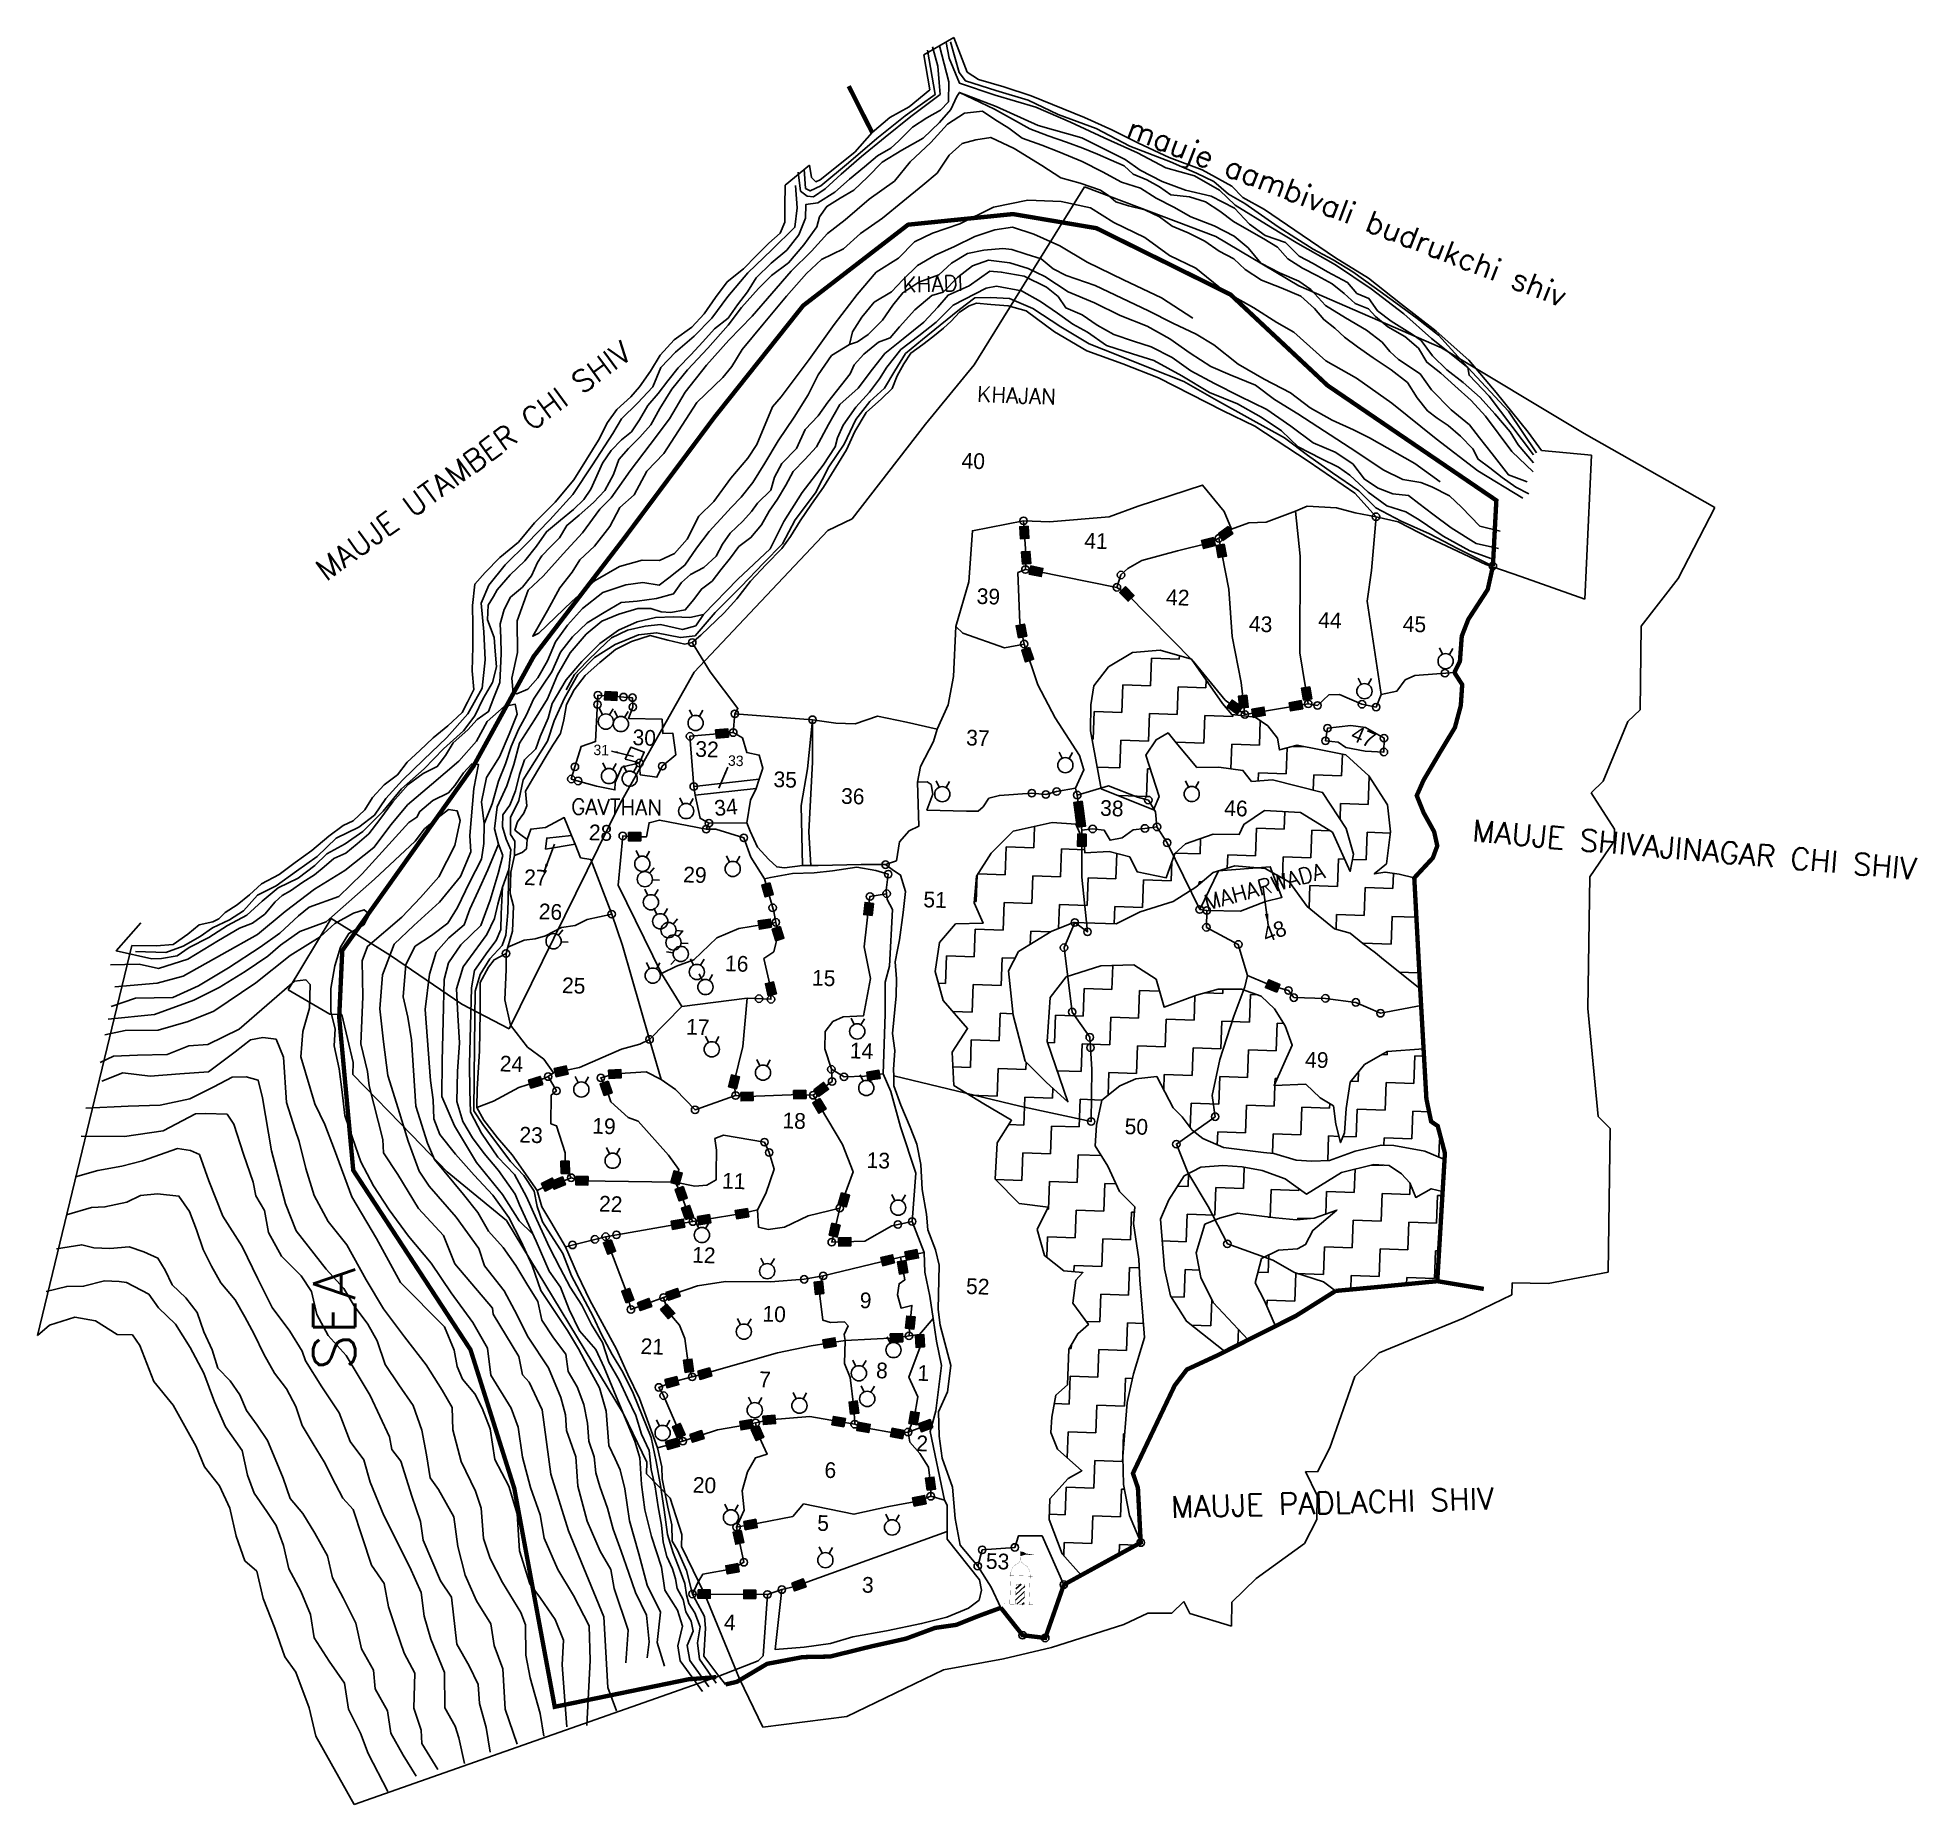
# Model space of a CAD drawing. Header units: metres. Extents: x 295162 to 297303, y 1978196 to 1980210.
import ezdxf

# ---------------------------------------------------------------- set-up
doc = ezdxf.new("R2010")
doc.units = ezdxf.units.M
doc.linetypes.add('DASHDOT', pattern=[1, 0.5, -0.25, 0, -0.25])
doc.linetypes.add('DIVIDE', pattern=[1.25, 0.5, -0.25, 0, -0.25, 0, -0.25])
for name, color, linetype in [('LINE_WATER', 4, 'Continuous'), ('OFF', 1, 'Continuous'), ('POLY', 6, 'Continuous'), ('POLY_HATCH', 12, 'Continuous'), ('POLY_ROAD', 30, 'Continuous'), ('POLY_WATER', 4, 'Continuous'), ('SYM_ARROW', 1, 'Continuous'), ('SYM_STONE', 1, 'Continuous'), ('SYM_WELL', 1, 'Continuous'), ('SYM_WORSHIP', 1, 'Continuous'), ('TEXT_MAPIN', 7, 'Continuous'), ('TEXT_MAPOUT', 7, 'Continuous'), ('TEXT_PARCEL', 7, 'Continuous'), ('V_BOUND_LINE', 7, 'Continuous'), ('V_BOUND_STREAM_LINE', 7, 'DASHDOT'), ('V_DIVIDE_LINE', 7, 'DIVIDE'), ('VILLAGE BOUNDRY', 15, 'Continuous')]:
    doc.layers.add(name, color=color, linetype=linetype)
doc.styles.get("Standard").update_dxf_attribs({"font": 'simplex.shx'})
doc.styles.add('TEXT_MAP', font='KRDEV050.TTF')
doc.dimstyles.get("Standard").update_dxf_attribs({"dimtxt": 0.18, "dimasz": 0.18, "dimexe": 0.18, "dimexo": 0.0625, "dimgap": 0.09, "dimtad": 0, "dimtih": 1, "dimtoh": 1, "dimdec": 4, "dimzin": 0, "dimdsep": 46, "dimtxsty": 'Standard', "dimcen": 0.09, "dimadec": 0, "dimazin": 0, "dimtfac": 1, "dimtdec": 4, "dimtofl": 0, "dimtmove": 0, "dimatfit": 3, "dimfxl": 1, "dimtolj": 1, "dimtzin": 0, "dimarcsym": 0})
pattern_1 = [(357.94, (295048.4, 1977971.513), (32.71242, 30.4409), [31.5971, -31.5971]), (87.94, (295079.978, 1977970.377), (-30.4409, 32.71242), [31.5971, -31.5971])]

msp = doc.modelspace()

# ---------------------------------------------------------------- texts
at = {"layer": 'TEXT_MAPIN'}
for s, height, rotation, p in [('KHADI', 17.91, 1.7882, (296147.9, 1979919.2)), ('KHAJAN', 17.91, 357.9401, (296232.5, 1979794.7)), ('GAVTHAN', 17.91, 359.3802, (295770.1, 1979324.4)), ('MAHARWADA', 17.91, 15.455, (296494.3, 1979214.7)), ('SEA', 47.91, 89.9868, (295523.9, 1978690.8))]:
    msp.add_text(s, height=height, rotation=rotation, dxfattribs=at).set_placement(p)
at = {"layer": 'TEXT_MAPOUT'}
for s, rotation, p in [('mauje aambivali budrukchi shiv', 338.5927, (296401.2, 1980097.3)), ('MAUJE UTAMBER CHI SHIV', 36.2122, (295491, 1979589.4)), ('MAUJE SHIVAJINAGAR CHI SHIV', 355.0311, (296796.2, 1979293.9)), ('MAUJE PADLACHI SHIV', 1.539, (296454.1, 1978522.5))]:
    msp.add_text(s, height=24.88, rotation=rotation, dxfattribs=at).set_placement(p)
at = {"layer": 'TEXT_PARCEL', "style": 'TEXT_MAP'}
for s, height, rotation, p in [('40', 17.91, 357.9401, (296214.7, 1979718.9)), ('41', 17.91, 357.9401, (296354.6, 1979627.8)), ('39', 17.91, 357.9401, (296231.9, 1979564.5)), ('42', 17.91, 357.9401, (296447.7, 1979563.3)), ('43', 17.91, 357.9401, (296542.1, 1979533)), ('44', 17.91, 357.9401, (296621.1, 1979537.4)), ('45', 17.91, 357.9401, (296717.4, 1979532.9)), ('30', 17.91, 357.9401, (295839.8, 1979403.5)), ('37', 17.91, 357.9401, (296219.9, 1979403.2)), ('47', 17.91, 336.7021, (296657.2, 1979410.1)), ('31', 11.94, 357.9401, (295795.3, 1979392.2)), ('32', 17.91, 357.9401, (295911.3, 1979390.3)), ('33', 11.94, 357.9401, (295948.6, 1979380)), ('35', 17.91, 357.9401, (296000.4, 1979355.7)), ('34', 17.91, 5.3667, (295934, 1979322.5)), ('36', 17.91, 357.9401, (296077.4, 1979336.7)), ('38', 17.91, 357.9401, (296372.6, 1979323)), ('46', 17.91, 357.9401, (296514, 1979323)), ('28', 17.91, 357.9401, (295790, 1979295.2)), ('27', 17.91, 357.9401, (295716.2, 1979244.1)), ('29', 17.91, 357.9401, (295897.5, 1979247.1)), ('51', 17.91, 357.9401, (296171.2, 1979218.7)), ('26', 17.91, 357.9401, (295732.9, 1979205.1)), ('48', 17.91, 21.3552, (296562.2, 1979178.1)), ('16', 17.91, 357.9401, (295945.2, 1979145.9)), ('15', 17.91, 357.9401, (296044.3, 1979129.5)), ('25', 17.91, 357.9401, (295759.4, 1979120.9)), ('17', 17.91, 357.9401, (295900.8, 1979073.6)), ('14', 17.91, 357.9401, (296087.4, 1979046.5)), ('24', 17.91, 357.9401, (295688.5, 1979031.6)), ('49', 17.91, 357.9401, (296606.1, 1979036.2)), ('19', 17.91, 357.9401, (295793.9, 1978960.7)), ('18', 17.91, 357.9401, (296010.6, 1978966.8)), ('50', 17.91, 357.9401, (296400.5, 1978960.1)), ('23', 17.91, 357.9401, (295710.8, 1978950.6)), ('13', 17.91, 357.9401, (296106.5, 1978921.6)), ('11', 17.91, 357.9401, (295941.8, 1978898.1)), ('22', 17.91, 357.9401, (295801.6, 1978871.9)), ('12', 17.91, 357.9401, (295907.7, 1978813.6)), ('9', 17.9, 357.9401, (296098.7, 1978761.8)), ('52', 17.91, 357.9401, (296219.8, 1978777.9)), ('10', 17.91, 357.9401, (295987.8, 1978746.5)), ('21', 17.91, 357.9401, (295849, 1978709.5)), ('8', 17.9, 357.9401, (296117.3, 1978681.9)), ('1', 17.9, 357.9401, (296164.4, 1978679)), ('7', 17.9, 357.9401, (295984, 1978671.7)), ('2', 17.9, 357.9401, (296163.1, 1978598.8)), ('6', 17.9, 357.9401, (296058.5, 1978568.3)), ('20', 17.91, 357.9401, (295908.4, 1978551.4)), ('5', 17.9, 358.4848, (296050.3, 1978507.9)), ('53', 17.91, 357.9401, (296242.4, 1978464.6)), ('3', 17.9, 357.9401, (296101.2, 1978437.5)), ('4', 17.9, 357.9401, (295944, 1978394.8))]:
    msp.add_text(s, height=height, rotation=rotation, dxfattribs=at).set_placement(p)

# ---------------------------------------------------------------- blocks, each defined once
blk = doc.blocks.new('MOTWELL')
for points in [[(-1.54, 2.96), (-0.8, 1.55)], [(1.54, 2.96), (0.8, 1.55)]]:
    blk.add_lwpolyline(points)
blk.add_circle((0, 0), 1.74)
blk = doc.blocks.new('STONESQUAREFILLED')
blk.add_hatch(color=256).paths.add_polyline_path([(0.7, -0.48), (0.7, 0.48), (-0.7, 0.48), (-0.7, -0.48)])
blk.add_lwpolyline([(-0.7, 0.48), (0.7, 0.48), (0.7, -0.48), (-0.7, -0.48)], close=True)
blk = doc.blocks.new('STONE')
blk.add_circle((0, 0), 0.851)
blk = doc.blocks.new('TEMPLE')
at = {"linetype": 'Continuous'}
blk.add_hatch(color=256, dxfattribs=at).paths.add_polyline_path([(0.28, 5.69), (0.6, 5.75), (0.95, 5.71), (1.39, 5.73), (0.49, 5.85), (0.21, 6.01), (-0.14, 6.06), (-0.15, 5.55), (-0.09, 5.55)])
h = blk.add_hatch(dxfattribs=at)
h.set_pattern_fill('ANSI31', color=256, scale=3.6, style=0)
h.set_pattern_definition([(45, (-94.63405, -100.65248), (-0.318198, 0.318198), [])])
h.paths.add_polyline_path([(-0.51, 2.32), (-0.51, 0), (0.49, 0), (0.49, 2.32)])
at = {"linetype": 'Continuous', "const_width": 0.018}
for points in [[(-1.16, 3.28), (-1.16, 3.69), (-0.97, 4.22), (-0.63, 4.55), (-0.33, 4.73), (-0.16, 4.99), (0.05, 4.8), (0.46, 4.5), (0.69, 4.36), (0.88, 4.09), (1.02, 3.76), (1.06, 3.28)], [(-0.16, 4.99), (-0.14, 6.06), (0.21, 6.01), (0.49, 5.85), (1.39, 5.73), (0.95, 5.71), (0.6, 5.75), (0.28, 5.69), (-0.09, 5.55), (-0.15, 5.55)], [(-1.78, 3.28), (1.75, 3.28)], [(-1.16, 0), (-1.16, 3.28)], [(-0.51, 0), (-0.51, 2.32), (0.49, 2.32), (0.49, 0)], [(1.06, 0), (1.06, 3.28)], [(-1.78, 0), (1.78, 0)]]:
    blk.add_lwpolyline(points, dxfattribs=at)
blk = doc.blocks.new('TEXTARROW')
blk.add_leader([(0.04, -0.01), (8.68, -0.01)], dimstyle='Standard', override={"dimtxt": 2.5, "dimasz": 2.5, "dimexe": 1.25, "dimexo": 0.625, "dimgap": 0.625, "dimtad": 1, "dimtih": 0, "dimtoh": 0, "dimzin": 8, "dimcen": 2.5, "dimtofl": 1})

# ---------------------------------------------------------------- hatches: boundary and pattern name
at = {"layer": 'POLY_HATCH'}
h = msp.add_hatch(dxfattribs=at)
h.set_pattern_fill('ZIGZAG', color=256, scale=9.951838, angle=-2.0599, style=0)
h.set_pattern_definition(pattern_1)
h.paths.add_polyline_path([(296312.5, 1979065.5), (296336.1, 1978997), (296311.7, 1979018.7), (296287.4, 1979043), (296273.7, 1979095.5), (296268.5, 1979146), (296279.7, 1979168.1), (296317, 1979191.1), (296342.5, 1979201.4), (296391.1, 1979199.7), (296418.4, 1979213.4), (296456.2, 1979225.1), (296481.9, 1979241.5), (296501.6, 1979258.1), (296526.2, 1979265.9), (296560.8, 1979262.9), (296588.8, 1979247.2), (296608.7, 1979219.6), (296639.8, 1979194.2), (296657.9, 1979189.2), (296672.2, 1979177.4), (296686.6, 1979166.5), (296695.9, 1979159.2), (296706.8, 1979150.2), (296737.5, 1979125.8), (296736.8, 1979139.2), (296730.8, 1979252.1), (296713.4, 1979256.2), (296697.5, 1979258.7), (296685.2, 1979256.6), (296699.1, 1979268.2), (296703.6, 1979304.6), (296700.2, 1979335.5), (296679, 1979368.3), (296652.9, 1979392.3), (296622.4, 1979398.5), (296597.5, 1979403.3), (296577.1, 1979397.9), (296575, 1979411.4), (296564, 1979425.3), (296549.6, 1979435.4), (296522.8, 1979438.3), (296512.3, 1979450.8), (296477, 1979501.5), (296441.4, 1979511.7), (296409.9, 1979509), (296382.4, 1979492.7), (296365.6, 1979470.9), (296362.2, 1979449.2), (296361.8, 1979419.7), (296374.2, 1979353.5), (296433.6, 1979329.6), (296440, 1979344.7), (296425, 1979392), (296436.5, 1979409.6), (296450.3, 1979417.4), (296459.5, 1979406.2), (296483.1, 1979377.8), (296508.2, 1979378.2), (296535.6, 1979374.7), (296545.4, 1979362.1), (296569.2, 1979363.8), (296626.4, 1979349.6), (296653.1, 1979308.3), (296661.7, 1979279.1), (296657.8, 1979259.4), (296637.6, 1979304.3), (296601.2, 1979326.8), (296560.2, 1979328.9), (296536.6, 1979313.1), (296531.3, 1979301.7), (296501.8, 1979302.1), (296470, 1979291.1), (296458, 1979280), (296448.1, 1979252.2), (296415, 1979259.1), (296406.6, 1979276.1), (296383.1, 1979282.1), (296355.5, 1979280.5), (296354.6, 1979292.1), (296345.1, 1979313.5), (296318.2, 1979315.2), (296273.6, 1979305.2), (296248.8, 1979280.2), (296231.8, 1979253.9), (296229.5, 1979223.8), (296239.5, 1979200.4), (296208.1, 1979199.6), (296190, 1979178.5), (296185, 1979145.3), (296194, 1979112.3), (296221.8, 1979080.3), (296204.1, 1979053.3), (296206, 1979015.5), (296240.5, 1978994.4), (296271.9, 1978975.9), (296255.6, 1978950.2), (296253.4, 1978908.7), (296280.6, 1978880.8), (296313.5, 1978876.6), (296301.1, 1978851.4), (296309.6, 1978821.6), (296331.4, 1978804.2), (296353.2, 1978802.1), (296345.2, 1978793.4), (296341.7, 1978767.3), (296359.4, 1978742.9), (296347.5, 1978732.5), (296337.2, 1978714.9), (296335.8, 1978674.3), (296322.5, 1978662.6), (296317.8, 1978637.2), (296316.5, 1978619.9), (296324.2, 1978601), (296352.1, 1978576.3), (296336.4, 1978567.3), (296315.7, 1978544.3), (296314.9, 1978520.6), (296329.5, 1978481.7), (296351.2, 1978457.2), (296419.1, 1978494.4), (296406.2, 1978525.4), (296399.5, 1978560.7), (296398.7, 1978592.6), (296403.5, 1978654), (296410.7, 1978686.8), (296423.4, 1978728.1), (296421.1, 1978757.3), (296417.9, 1978793.6), (296416.8, 1978817.5), (296411, 1978858.1), (296412.3, 1978877.3), (296395, 1978894.5), (296381.5, 1978923.4), (296367.1, 1978946.5), (296368.6, 1978970.3), (296374.8, 1978998.7), (296395.3, 1979015.2), (296413.5, 1979023.2), (296437.4, 1979025.6), (296456, 1978989.9), (296466.2, 1978979.6), (296477.6, 1978964.6), (296489.9, 1978954.9), (296513.4, 1978944.8), (296558.9, 1978939.1), (296570.8, 1978938), (296596.4, 1978930.5), (296614.2, 1978929.2), (296634.1, 1978929.8), (296663.5, 1978940.7), (296692.9, 1978947.6), (296707.4, 1978947), (296743, 1978940.5), (296765.3, 1978931), (296765.7, 1978938.2), (296757.5, 1978969.3), (296750, 1978974.4), (296744.6, 1979000.2), (296741.4, 1979057.3), (296699.9, 1979054.2), (296674.2, 1979039.5), (296657.8, 1979019.3), (296653.3, 1978989.1), (296651.4, 1978961.4), (296646.7, 1978950.3), (296641.4, 1978971.3), (296638.7, 1978992.2), (296623.4, 1979001.5), (296607.4, 1979016.8), (296571, 1979015.5), (296591.7, 1979061.5), (296583.8, 1979083.5), (296571.5, 1979103), (296556.4, 1979117.4), (296534.1, 1979125.2), (296507.2, 1979125.3), (296482.7, 1979118.4), (296445.8, 1979104.9), (296436.5, 1979136.5), (296411.1, 1979153), (296373.7, 1979151.8), (296334.2, 1979139.3), (296316, 1979115.7)])
h = msp.add_hatch(dxfattribs=at)
h.set_pattern_fill('ZIGZAG', color=256, scale=9.951838, angle=-2.0599, style=0)
h.set_pattern_definition(pattern_1)
h.paths.add_polyline_path([(296529.5, 1978869.9), (296572.5, 1978864.5), (296596.5, 1978862.4), (296616.9, 1978864.2), (296642.6, 1978873.4), (296615.1, 1978850.3), (296606.9, 1978834.1), (296597.9, 1978829.4), (296576.2, 1978827.6), (296556.8, 1978818.2), (296549.5, 1978790.5), (296560.2, 1978769.8), (296572.7, 1978741.2), (296596, 1978752.9), (296641.2, 1978781.3), (296688.6, 1978785.7), (296757, 1978792.4), (296763.1, 1978894.7), (296750.1, 1978897.8), (296732.5, 1978887.9), (296725.8, 1978904.6), (296716.2, 1978914.9), (296702, 1978924.1), (296684.8, 1978925.3), (296648, 1978916.1), (296608, 1978891.7), (296583.7, 1978908.9), (296557.6, 1978918.5), (296534.5, 1978922.6), (296512.7, 1978924.1), (296487.4, 1978922.3), (296468.5, 1978912.4), (296451, 1978885.2), (296441.6, 1978863), (296446.2, 1978806.6), (296453, 1978775.8), (296471.2, 1978746.7), (296514.8, 1978712.1), (296541.7, 1978725.6), (296501.7, 1978768.1), (296487.5, 1978796.5), (296482.2, 1978824.6), (296492.2, 1978857.3), (296509, 1978864.3)])

# ---------------------------------------------------------------- linework, layer by layer
at = {"layer": 'LINE_WATER'}
for points in [[(296189.8, 1980200.4), (296200.5, 1980159.7), (296199.9, 1980136.7), (296191.1, 1980127.2), (296175.3, 1980118.6), (296159, 1980107.9), (296143.3, 1980092.4), (296134.2, 1980084), (296119.3, 1980075.1), (296104.3, 1980062.7), (296087.2, 1980048.6), (296070.4, 1980033.9), (296051.1, 1980021.7), (296037.6, 1980019.8), (296037.2, 1980004), (296029.4, 1979985.3), (296015.7, 1979967.6), (295998, 1979952.7), (295981.1, 1979936.3), (295970.9, 1979920.3), (295959.5, 1979905.4), (295949, 1979890), (295933.5, 1979877.8), (295920.1, 1979863.1), (295906.5, 1979848.3), (295892.2, 1979833.5), (295880.3, 1979818.7), (295869.3, 1979804.4), (295857.4, 1979790.4), (295848, 1979774.4), (295838.7, 1979760.6), (295827.3, 1979751.5), (295815.8, 1979739.2), (295805.9, 1979724.9), (295797.9, 1979707), (295792.7, 1979695.1), (295784.6, 1979683.3), (295772.6, 1979672.2), (295758.1, 1979659.8), (295741.9, 1979646.6), (295730.8, 1979630.3), (295717.4, 1979613.7), (295700.5, 1979597.4), (295685.9, 1979580.3), (295681.5, 1979572.7), (295675.5, 1979563.1), (295674.8, 1979546.4), (295682.5, 1979526), (295683.6, 1979510.7), (295685.1, 1979492.8), (295680.6, 1979474.8), (295669.7, 1979456.5), (295660.2, 1979436.7), (295647.3, 1979419.6), (295624.8, 1979399.1), (295602.8, 1979376.5), (295576.8, 1979353.8), (295555.8, 1979328.1), (295532.9, 1979305), (295512.7, 1979290.8), (295491.9, 1979279.4), (295478, 1979266.1), (295459.2, 1979251.8), (295436.2, 1979240.8), (295417.9, 1979225.6), (295400.5, 1979209.8), (295378.6, 1979198), (295357.2, 1979184.3), (295335, 1979172.7), (295321.3, 1979163.4), (295303.4, 1979160.3), (295292.3, 1979159.9), (295251.8, 1979168.8), (295279.9, 1979200.9)], [(296028.8, 1980056.7), (296031.5, 1980035), (296039.1, 1980029.3), (296046.4, 1980028.4), (296059.6, 1980037.5), (296077.6, 1980054.4), (296101, 1980074.6), (296127.8, 1980096.4), (296157.1, 1980120.1), (296190.7, 1980145.1), (296189.6, 1980158.7), (296187.8, 1980177.4), (296181.9, 1980199.5)], [(296176.2, 1980195.7), (296184.8, 1980145), (296150.5, 1980120.6), (296118.3, 1980095), (296086.3, 1980067.3), (296054.6, 1980040.8), (296042.5, 1980035.2), (296037, 1980038), (296035.6, 1980059.9)], [(296870.2, 1979736.7), (296838.2, 1979784.2), (296791.8, 1979833.8), (296750.5, 1979866.9), (296718.9, 1979895), (296681.7, 1979923.7), (296641.2, 1979950.9), (296598, 1979975.2), (296567.3, 1979994), (296526.6, 1980019), (296508.9, 1980036.1), (296480.2, 1980052.3), (296447.8, 1980061.5), (296415.4, 1980078.6), (296377.4, 1980095.6), (296339, 1980113.4), (296299.4, 1980130.8), (296253.3, 1980144.3), (296212.7, 1980158), (296200.9, 1980186.6), (296197.5, 1980204.4)], [(296202.4, 1980205.1), (296212.1, 1980170.2), (296219.3, 1980160.7), (296254.1, 1980149.7), (296291, 1980138.7), (296325.2, 1980122.3), (296368.3, 1980106.4), (296406.6, 1980086.1), (296452.9, 1980068.4), (296466, 1980062.5), (296482.8, 1980055.6), (296502.5, 1980046), (296519.1, 1980031.5), (296537.9, 1980020.7), (296556.6, 1980007.4), (296575.7, 1979994.1), (296595.7, 1979981.2), (296615.7, 1979968.7), (296638.2, 1979956.5), (296660.7, 1979943), (296685.2, 1979925.3), (296709.6, 1979907.6), (296734.1, 1979889.8), (296758.5, 1979870.9), (296791.8, 1979833.8), (296791.8, 1979833.8)], [(295245.3, 1979153.1), (295277.9, 1979153.7), (295299.9, 1979148.9), (295333.2, 1979159.3), (295368.4, 1979180.6), (295392.3, 1979194.7), (295407.1, 1979200.6), (295421, 1979210.8), (295432.8, 1979224.9), (295440.7, 1979232.2), (295450.2, 1979237.4), (295464.3, 1979247.2), (295477.8, 1979255.4), (295488.6, 1979264.8), (295499.7, 1979274.2), (295513.5, 1979280.4), (295526.2, 1979291.1), (295539.7, 1979302.5), (295552.2, 1979318.7), (295566.9, 1979338.7), (295584.5, 1979358.4), (295601.3, 1979371.2), (295617.6, 1979379.1), (295626.9, 1979391.7), (295635.8, 1979406.1), (295652.5, 1979420.9), (295663.1, 1979432.5), (295675.8, 1979441.7), (295682.1, 1979457.9), (295688.8, 1979474.9), (295689.7, 1979490.9), (295690.4, 1979508), (295690.1, 1979525.9), (295689.2, 1979541.8), (295693.9, 1979557.9), (295701, 1979572.1), (295714.5, 1979583.5), (295724.9, 1979596.5), (295731.8, 1979611.6), (295736.6, 1979619.3), (295746.5, 1979629.4), (295757, 1979639.9), (295765.2, 1979653.9), (295779.2, 1979665.7), (295795.4, 1979680), (295808.5, 1979693.6), (295818.2, 1979712), (295824.3, 1979729), (295835.6, 1979741.5), (295848.5, 1979754.6), (295860.9, 1979768.7), (295871.1, 1979787.1), (295884.9, 1979809.1), (295902.8, 1979831.4), (295925.7, 1979856), (295949, 1979882), (295964.2, 1979902.2), (295983.4, 1979923.8), (295998.5, 1979938.8), (296017.7, 1979953.1), (296035.1, 1979973.9), (296050.2, 1979994.3), (296053, 1980005.8), (296061.3, 1980017.6), (296076.5, 1980027), (296092.3, 1980036.1), (296107.9, 1980050.9), (296124.3, 1980067.9), (296146.8, 1980081.8), (296171.1, 1980095.5), (296189.7, 1980113.1), (296202.6, 1980128), (296209.5, 1980142.7), (296212.5, 1980147.5), (296254.2, 1980131.3), (296302.2, 1980109.9), (296352, 1980095.7), (296401.5, 1980071.1), (296418.6, 1980058.7), (296443.7, 1980046), (296470.2, 1980036.1), (296499.3, 1980029.2), (296525.8, 1980015.6), (296543.1, 1979997.1), (296561, 1979984.4), (296584.1, 1979976.2), (296599.7, 1979960.9), (296615.6, 1979952.3), (296631.9, 1979942.8), (296654.8, 1979930.9), (296665.4, 1979918.2), (296679.1, 1979912.4), (296689, 1979898.6), (296704.3, 1979886.9), (296728.7, 1979871.5), (296738.6, 1979864.5), (296751.7, 1979847.3), (296767.7, 1979831.3), (296786.5, 1979816.8), (296805.9, 1979799.8), (296822.5, 1979780.9), (296840, 1979760.7), (296849.2, 1979745.9), (296866.6, 1979725.4)], [(296866.3, 1979715.1), (296841.9, 1979738.3), (296812.1, 1979778.6), (296795.8, 1979796.2), (296777.1, 1979813.1), (296761, 1979827.3), (296745.1, 1979839.9), (296735.7, 1979855.9), (296720.2, 1979869.4), (296700.8, 1979880.3), (296686.6, 1979892.2), (296678.8, 1979900.8), (296663.5, 1979906.9), (296650.9, 1979918.1), (296637.3, 1979929.3), (296620.5, 1979938.3), (296603.6, 1979947), (296586.6, 1979957.8), (296575, 1979971.2), (296559.3, 1979980.7), (296542.6, 1979990.2), (296524.8, 1980000.4), (296509.4, 1980012.1), (296493, 1980022.6), (296474.7, 1980028.3), (296453.5, 1980030.7), (296440.3, 1980039.8), (296426.2, 1980047.9), (296410.5, 1980054.3), (296400.4, 1980063.8), (296385.6, 1980070.1), (296369.9, 1980077.2), (296353.1, 1980084), (296334.4, 1980090.9), (296313.6, 1980097.9), (296292.6, 1980105.8), (296273, 1980116.8), (296252.3, 1980128.2), (296212.5, 1980147.5)], [(296859.6, 1979703.5), (296838, 1979711.4), (296819.4, 1979735.5), (296805.2, 1979753.8), (296793.6, 1979768.6), (296773, 1979785.6), (296750.5, 1979808.6), (296737.5, 1979826.6), (296712.8, 1979842.9), (296703, 1979852), (296694.1, 1979862.7), (296676.5, 1979876.4), (296652.6, 1979890.7), (296629.8, 1979904.7), (296612.8, 1979922.7), (296599.4, 1979932.4), (296577.3, 1979941.9), (296556, 1979953), (296541.4, 1979970.2), (296525.4, 1979983.5), (296502.9, 1979995.4), (296476.1, 1980005.5), (296456.8, 1980016.5), (296436.7, 1980027.1), (296419, 1980038.5), (296397.2, 1980045.2), (296375.6, 1980057.1), (296352.4, 1980068.7), (296325.9, 1980079.6), (296306.6, 1980087.4), (296284, 1980095.4), (296268.7, 1980106.6), (296253, 1980116.7), (296238.8, 1980126), (296218.3, 1980123.9), (296198.9, 1980111.1), (296180.1, 1980090.4), (296156.5, 1980068.2), (296138.4, 1980046.2), (296109.6, 1980025.8), (296082.4, 1980002.2), (296062.1, 1979986.6), (296044.1, 1979966.6), (296020.8, 1979943.6), (295998.7, 1979918.2), (295976.5, 1979892.4), (295949.9, 1979865.2), (295924.4, 1979836.7), (295900.1, 1979805.9), (295882.1, 1979775.5), (295860.2, 1979746.2), (295837.4, 1979716), (295815.8, 1979685.4), (295802.9, 1979672.4), (295783, 1979645.3), (295760.9, 1979621.5), (295738.3, 1979596.1), (295721.3, 1979580), (295708.7, 1979545.2), (295708.8, 1979509), (295702.4, 1979479.9), (295703.9, 1979462.8), (295708.1, 1979461.8), (295720.8, 1979467.3), (295732.2, 1979480), (295743, 1979499.5), (295752.3, 1979521), (295765.9, 1979540.3), (295783.1, 1979559.2), (295806.2, 1979577.4), (295832.5, 1979586), (295851.9, 1979588.8), (295870.3, 1979585.8), (295881.5, 1979594.1), (295899.7, 1979608.6), (295912.9, 1979627.9), (295927.3, 1979646.9), (295944.9, 1979666.1), (295952.6, 1979674.5), (295963.9, 1979686), (295977, 1979703), (295990.7, 1979724.8), (296006.1, 1979750.4), (296024.4, 1979777.2), (296040.2, 1979802.8), (296051.6, 1979825.4), (296066.9, 1979847.5), (296087.4, 1979860.3), (296090.5, 1979874.4), (296101.2, 1979891.1), (296115.5, 1979908.5), (296135.2, 1979920.1), (296148.2, 1979933.9), (296164.9, 1979950), (296185, 1979961.9), (296207, 1979971.9), (296229.9, 1979983.4), (296253, 1979990.9), (296272.8, 1979993.7), (296297.3, 1979985.7), (296326.9, 1979972.7), (296358.2, 1979954.1), (296399.4, 1979934), (296442.6, 1979913.4), (296478.5, 1979890.3)], [(296854.4, 1979685), (296803.4, 1979716.2), (296755.9, 1979752.4), (296705.1, 1979793.2), (296665, 1979821.6), (296630.1, 1979841.5), (296593.7, 1979874.2), (296574.1, 1979885.2), (296547.9, 1979902.1), (296514.2, 1979921.1), (296481.9, 1979947.3), (296452, 1979961.5), (296423.6, 1979982), (296388.6, 1979999.1), (296362, 1980015.9), (296328.3, 1980023.1), (296290.4, 1980024.5), (296251.4, 1980016.7), (296213.1, 1979997.5), (296182, 1979987.1), (296161.5, 1979977.1), (296143.2, 1979958.7), (296117.8, 1979942.5), (296096, 1979917.1), (296069.9, 1979883.1), (296041.3, 1979842.9), (296009.3, 1979800.3), (295999.6, 1979789.2), (295981.6, 1979746.2), (295971.3, 1979730.6), (295952, 1979707.9), (295932.5, 1979681.2), (295915.4, 1979664.4), (295902.4, 1979638.2), (295887.7, 1979621.7), (295870.9, 1979614), (295851.2, 1979614.3), (295825.3, 1979606.9), (295797.6, 1979591.2), (295770.7, 1979567.2), (295733.4, 1979531.2), (295726.3, 1979527.5), (295743.1, 1979557), (295757.3, 1979582.7), (295771.3, 1979600.5), (295779.9, 1979614.5), (295796.6, 1979630.1), (295814.3, 1979652.5), (295825.6, 1979674.4), (295841.8, 1979688.9), (295856.5, 1979715.7), (295875.7, 1979735.7), (295913.3, 1979793.9), (295942.8, 1979822.6), (295953, 1979834.9), (295965, 1979854.3), (295988.9, 1979883.3), (296015.3, 1979915.3), (296038.2, 1979941), (296055.3, 1979957.1), (296080.6, 1979969.3), (296099.7, 1979986.5), (296124.7, 1980004.2), (296147.9, 1980023.2), (296171, 1980041.9), (296187.2, 1980055.6), (296200.9, 1980076.1), (296215.8, 1980089.1), (296231.3, 1980093.3), (296248.3, 1980096.2), (296275, 1980083.4), (296306.3, 1980064), (296327.9, 1980050.1), (296350.1, 1980044.1), (296373.1, 1980036.2), (296382.6, 1980029.5), (296390.9, 1980022.8), (296405.2, 1980018.3), (296423.9, 1980013.7), (296440.5, 1980005.6), (296455, 1979995.1), (296473.2, 1979987.3), (296492.2, 1979977.9), (296508.3, 1979966.6), (296525.2, 1979957.7), (296538.1, 1979945.7), (296556.9, 1979933.5), (296579.1, 1979924.8), (296601.6, 1979915.2), (296617.2, 1979901.1), (296627.6, 1979888.5), (296640.2, 1979878.9), (296651.2, 1979868.6), (296666.1, 1979857.3), (296684.1, 1979844.8), (296704.5, 1979831.3), (296723.2, 1979816.7), (296733.9, 1979799.3), (296745.9, 1979784.6), (296756.9, 1979776.2), (296769.5, 1979767.8), (296783.6, 1979755.8), (296797.6, 1979741), (296803.7, 1979729.3), (296816.7, 1979719.7), (296830.8, 1979708.5), (296846.5, 1979697.6), (296861.5, 1979689.9)], [(295273.6, 1979168.3), (295308.1, 1979167.1), (295328, 1979174.4), (295347.3, 1979185.3), (295361.6, 1979195.1), (295380.8, 1979204.2), (295396.6, 1979214.6), (295412.7, 1979232.4), (295434, 1979243.2), (295457.2, 1979259.6), (295480.7, 1979276.4), (295502.4, 1979297.5), (295528, 1979309.8), (295546, 1979323.5), (295558.9, 1979342.7), (295578, 1979363.6), (295601.7, 1979386.6), (295628.4, 1979412.2), (295652.3, 1979439.2), (295668.8, 1979468.3), (295672.1, 1979500.5), (295670.5, 1979532.5), (295667.5, 1979565.1), (295676.2, 1979585.8), (295694.8, 1979609.1), (295719.7, 1979633.2), (295745.9, 1979660.2), (295771.9, 1979689.3), (295794.3, 1979723), (295817.6, 1979758.5), (295827.6, 1979775.4), (295845.7, 1979793.2), (295863.2, 1979811.8), (295872.2, 1979834), (295889.1, 1979851.5), (295910.4, 1979869.5), (295930.3, 1979890.3), (295948.6, 1979915), (295971.4, 1979941.9), (295998.7, 1979968.2), (296025.1, 1979993.8), (296027.8, 1980015.9), (296025.7, 1980041.3)], [(296828.7, 1979647.3), (296805.3, 1979653.2), (296784.7, 1979674.8), (296771, 1979687.8), (296750.7, 1979697.8), (296738.1, 1979702.9), (296717.6, 1979706.4), (296695.5, 1979717.4), (296665.3, 1979737.5), (296598.2, 1979781.2), (296571.7, 1979797.5), (296549.7, 1979813.6), (296521.1, 1979825.7), (296499, 1979834.9), (296475.6, 1979850.1), (296452.3, 1979866.7), (296426.6, 1979881.1), (296395.7, 1979893.3), (296366.3, 1979907.8), (296336.3, 1979920), (296309.8, 1979937.7), (296290.8, 1979946.8), (296269.8, 1979953.4), (296245.7, 1979956.3), (296227.6, 1979949.7), (296210.8, 1979936.8), (296193.9, 1979919.7), (296181.1, 1979915.9), (296161.6, 1979899.8), (296144.1, 1979880.4), (296133.6, 1979867.9), (296120.4, 1979862.8), (296103.6, 1979849.2), (296092.6, 1979836.8), (296088.2, 1979826.8), (296062.6, 1979794.5), (296051.7, 1979778.8), (296036.8, 1979763.2), (296026.7, 1979741.5), (296010.1, 1979724.3), (296001.8, 1979708.8), (295997.5, 1979694.2), (295982.3, 1979679.3), (295975.5, 1979669.7), (295965.7, 1979658.8), (295951.3, 1979645.2), (295942.7, 1979632.4), (295935.5, 1979618.8), (295921.4, 1979605.8), (295906.1, 1979597.8), (295895.7, 1979589), (295886.9, 1979575.8), (295867.4, 1979570.6), (295845.4, 1979567.5), (295827.1, 1979566.1), (295807.8, 1979554.7), (295788.4, 1979542.9), (295771.5, 1979526.7), (295757.9, 1979509.4), (295748, 1979486.8), (295737.8, 1979471.7), (295727.2, 1979455.9), (295719.1, 1979438.1), (295710.1, 1979421.4), (295701.7, 1979401.9), (295695.2, 1979382.1), (295687.4, 1979362.3), (295680.1, 1979336.6), (295670.9, 1979313.6)], [(296760.3, 1979703.5), (296731.6, 1979724.3), (296679.6, 1979753.6), (296661.5, 1979763), (296637.4, 1979773.8), (296612.3, 1979787.8), (296589.7, 1979804.9), (296559.8, 1979820.6), (296530, 1979837.6), (296502.4, 1979859.6), (296482.4, 1979871.9), (296455.6, 1979884.3), (296428.1, 1979898.4), (296397.4, 1979913), (296367.2, 1979927.2), (296334, 1979938.7), (296319.4, 1979946.4), (296305.7, 1979957.6), (296288.6, 1979963), (296272.3, 1979968.3), (296261.8, 1979969.5), (296240.5, 1979967.5), (296221.8, 1979963.8), (296203.4, 1979953), (296189.2, 1979939.6), (296166.4, 1979931.3), (296147.9, 1979919.2), (296136.5, 1979904.9), (296124.9, 1979887.9), (296108.6, 1979871.4), (296096.2, 1979863.1), (296087.4, 1979860.3)], [(295876.5, 1978353.4), (295868.1, 1978380.6), (295871.9, 1978415.2), (295856.9, 1978445.7), (295847.3, 1978481.5), (295836.4, 1978519.2), (295831.1, 1978555.8), (295826.1, 1978577.3), (295820.3, 1978590), (295813, 1978605.2), (295809.9, 1978644.3), (295802.5, 1978670.7), (295789, 1978695.1), (295778.4, 1978715.2), (295766, 1978736.2), (295750.8, 1978759), (295735.5, 1978781.8), (295725.6, 1978810.4), (295713.1, 1978837.8), (295698.9, 1978864.9), (295680.7, 1978890.4), (295659.5, 1978913.4), (295638.3, 1978937.3), (295620.5, 1978959.7), (295613.6, 1978977.5), (295612.9, 1978999), (295610, 1979021.3), (295603.7, 1979102), (295608.8, 1979142.5), (295616.4, 1979167.5), (295630.9, 1979183.7), (295648.3, 1979198.5), (295654.8, 1979216.6), (295664.3, 1979236.8), (295675.2, 1979261.3), (295687.2, 1979290.4), (295682.9, 1979308.1), (295685.7, 1979333.2), (295696.7, 1979357.2), (295704.6, 1979381.4), (295711.3, 1979405.5), (295728.3, 1979432.3), (295743.1, 1979456.2), (295754.6, 1979483.6), (295769, 1979508.8), (295787.1, 1979529.9), (295805, 1979544.7), (295824.3, 1979552.6), (295846.2, 1979559.1), (295861, 1979559), (295872.6, 1979555.5), (295883.5, 1979554.7), (295900.1, 1979557.5), (295909.8, 1979569.6), (295918.6, 1979581.3), (295930.7, 1979590.3), (295940.8, 1979603.2), (295951.8, 1979616.9), (295961, 1979629.8), (295974.9, 1979640), (295986.8, 1979654.6), (295995.7, 1979670.1), (296005.4, 1979683.9), (296014.7, 1979699.8), (296023.2, 1979715.4), (296036.3, 1979729), (296049.5, 1979743.5), (296063.5, 1979769.1), (296076.1, 1979791.8), (296097.1, 1979810.3), (296113.5, 1979832), (296127.7, 1979849.9), (296148.6, 1979866.7), (296171.8, 1979885.5), (296188.1, 1979902.5), (296199.5, 1979916.2), (296223.6, 1979926.9), (296247.2, 1979943.6), (296260.2, 1979942.7), (296286.4, 1979937.9), (296311.9, 1979925.4), (296325, 1979914.7), (296333.7, 1979902), (296352.5, 1979894), (296369.4, 1979882.3), (296388.6, 1979871.7), (296410.8, 1979864.1), (296430.9, 1979857.4), (296455.1, 1979845.4), (296476.2, 1979830.1), (296503.3, 1979815.8), (296531.7, 1979801.1), (296562.6, 1979785.9), (296590, 1979766.9), (296615.7, 1979748), (296640.8, 1979737.2), (296660.7, 1979724.1), (296674, 1979706.5), (296689.7, 1979696.5), (296706.4, 1979689.9), (296724.1, 1979688), (296736, 1979679), (296752, 1979666.9), (296772.7, 1979651.2), (296801.4, 1979633.4), (296826.7, 1979627.4)], [(296817.9, 1979616.1), (296794.2, 1979625.1), (296763.6, 1979641.6), (296736.2, 1979660.2), (296721.3, 1979669.3), (296699.5, 1979676.1), (296678.4, 1979691.8), (296657.4, 1979711), (296644.3, 1979720.4), (296624.3, 1979730.1), (296598.4, 1979743.5), (296579.6, 1979761.7), (296556.3, 1979777.1), (296529.3, 1979792.6), (296497.4, 1979805.3), (296466.1, 1979824.4), (296434, 1979841.9), (296409.6, 1979849.6), (296380.2, 1979858.8), (296358.6, 1979874.1), (296341.6, 1979883.3), (296324.3, 1979895.9), (296304.8, 1979909), (296283.2, 1979921.3), (296254.9, 1979926.6), (296243.1, 1979924.5), (296205.3, 1979904.9), (296185.9, 1979885.5), (296166.3, 1979869.9), (296145.8, 1979854.4), (296129.9, 1979834.4), (296121.5, 1979821), (296110, 1979805.6), (296094.6, 1979788.6), (296080, 1979768.1), (296073.7, 1979753.8), (296070.9, 1979743.6), (296057.1, 1979722.7), (296033.5, 1979691.5), (296012.4, 1979658.4), (295996.9, 1979627.3), (295959.9, 1979592.6), (295920.9, 1979552.5), (295905.2, 1979548.8), (295887, 1979549.5), (295866.2, 1979548.9), (295845.2, 1979544.1), (295824.1, 1979534.6), (295802.8, 1979519.1), (295782.1, 1979498.9), (295764.4, 1979477.7), (295748.3, 1979450.9), (295744, 1979434.3), (295734.9, 1979413.2), (295729.9, 1979399.3), (295716.8, 1979386.5), (295711.3, 1979370), (295706.5, 1979351.3), (295700.2, 1979334.9), (295692.3, 1979324), (295692, 1979310.3), (295696, 1979296.1), (295701.3, 1979283.9), (295699, 1979261.7), (295691.7, 1979241.4), (295686.5, 1979222.3), (295682.7, 1979205.8), (295674.1, 1979187.7), (295659.4, 1979167.7), (295647, 1979150.6), (295639.5, 1979125.6), (295640.8, 1979095.6), (295642.9, 1979064.2), (295640.6, 1979031.4), (295640, 1978997.1), (295646.7, 1978974.6), (295657.8, 1978955.8), (295671.1, 1978937.8), (295687.3, 1978918.4), (295706.3, 1978891.6), (295711.2, 1978879.4), (295730.1, 1978838.1), (295744.9, 1978803.7), (295757.8, 1978785.7), (295767.8, 1978760.1), (295779.5, 1978735.7), (295798.3, 1978714.5), (295807.6, 1978694), (295825.1, 1978651.9), (295842.7, 1978610.1), (295848.2, 1978591.1), (295850.4, 1978560.6), (295854.2, 1978531.8), (295861.5, 1978501.2), (295872.9, 1978466.5), (295876.9, 1978440.2), (295891.3, 1978417.5), (295896.8, 1978399.3), (295891.5, 1978376.8), (295894.5, 1978359.6), (295908.6, 1978339.8), (295919.9, 1978324.8)], [(295705.5, 1979277.8), (295705.9, 1979293.9), (295700.9, 1979301.4), (295701, 1979321.1), (295710.5, 1979340.4), (295715.6, 1979364), (295728.5, 1979384.5), (295743.1, 1979408.1), (295750.7, 1979431.2), (295762.5, 1979457), (295777.6, 1979483.9), (295796.6, 1979503.4), (295820.3, 1979518.1), (295846.7, 1979529), (295867.5, 1979531.5), (295894.6, 1979526.1), (295911.3, 1979527.9), (295934.2, 1979554.6), (295963.8, 1979584.2), (295989.2, 1979610.8), (296011.1, 1979633), (296025.4, 1979660.3), (296048.5, 1979691.1), (296063.7, 1979720.8), (296081.2, 1979746.4), (296094.4, 1979774.7), (296110.5, 1979795), (296127.2, 1979810.4), (296138.8, 1979830.1), (296151.2, 1979849.7), (296170.5, 1979865.8), (296190.6, 1979882.3), (296212.7, 1979900), (296230.2, 1979913.3), (296248.1, 1979913.8), (296269.6, 1979912.7), (296296.1, 1979901.1), (296327.9, 1979880.2), (296360.3, 1979861), (296393.2, 1979848), (296429.8, 1979833.1), (296468.1, 1979817.8), (296505.3, 1979796.8), (296543.7, 1979775.3), (296582.9, 1979753.8), (296609.1, 1979734), (296637.7, 1979713.7), (296667.5, 1979693.4), (296687.1, 1979673.8), (296715.9, 1979658.9), (296748, 1979644.2), (296780, 1979627.4), (296820.4, 1979607.6)], [(296866.8, 1979734.3), (296816.2, 1979801.3), (296793.2, 1979825.1), (296791.8, 1979833.8)], [(295920.9, 1979552.5), (295912.1, 1979539.4), (295896.8, 1979535.3), (295871.8, 1979540.8), (295854.4, 1979538.9), (295834.3, 1979534.4), (295816, 1979525.6), (295801.9, 1979512.4), (295787.7, 1979498.2), (295773.8, 1979483.8), (295764.5, 1979466.6)], [(295856.7, 1978362.9), (295858.9, 1978381.1), (295856, 1978411.7), (295843.5, 1978437.7), (295835.7, 1978459.6), (295826.9, 1978484.7), (295818.1, 1978509.7), (295811.5, 1978533.8), (295802.9, 1978558.2), (295798.4, 1978573.8), (295796.3, 1978592.2), (295790.3, 1978610), (295788.9, 1978630.6), (295784.4, 1978651.7), (295777, 1978672), (295766.8, 1978689.6), (295763.9, 1978709.3), (295750.1, 1978727.7), (295736.7, 1978747.8), (295732, 1978769.4), (295719.6, 1978789.4), (295706.9, 1978810.2), (295692.8, 1978830.8), (295676.1, 1978849.4), (295663.8, 1978870.8), (295647.5, 1978891.3), (295614.3, 1978931.1), (295606.4, 1978949.9), (295593.2, 1978992), (295588, 1979067.4), (295583.9, 1979093.2), (295578.8, 1979116.4), (295581.8, 1979153.5), (295592.4, 1979174.1), (295610.8, 1979186.6), (295629.5, 1979200.6), (295640.5, 1979218.5), (295654.4, 1979247), (295667.9, 1979273.3), (295670.5, 1979291.3), (295670.9, 1979313.6), (295667.9, 1979338.7), (295673.7, 1979366.6), (295688.5, 1979390.1), (295699.6, 1979415.8), (295708.4, 1979438.7), (295706.4, 1979450.1), (295693.7, 1979447.5), (295674.5, 1979430.3), (295662.4, 1979407.8), (295642.3, 1979385.3), (295611.1, 1979358.6), (295583.8, 1979335.4), (295565.2, 1979313.1), (295545.4, 1979286.6), (295512.4, 1979260.6), (295477.8, 1979239.3), (295444.2, 1979213.8), (295412.6, 1979187.7), (295371.9, 1979164.8), (295328, 1979139.9), (295298.4, 1979132.2), (295250.1, 1979128)], [(295245.8, 1979105.6), (295273.6, 1979115.1), (295316.1, 1979115.8), (295345.3, 1979129.2), (295379.6, 1979149.6), (295415.9, 1979173.1), (295438.3, 1979189.2), (295459.4, 1979209), (295471.7, 1979218.6), (295505.5, 1979231), (295532, 1979256.6), (295585.3, 1979315.1), (295594.3, 1979321.2), (295597.6, 1979327.8), (295612.5, 1979340.4), (295630.3, 1979349.2), (295637.6, 1979357.6), (295647.4, 1979372), (295656.8, 1979382.1), (295664.7, 1979381.2), (295659.1, 1979353.9), (295654.5, 1979300.3), (295655.8, 1979281.8), (295644, 1979253.6), (295620.1, 1979224.6), (295590.9, 1979197.8), (295568.3, 1979176.7), (295555.1, 1979141.7), (295552.1, 1979103), (295556.4, 1979065.2), (295561.2, 1979026.9), (295572.9, 1978989.2), (295584.4, 1978952), (295597.1, 1978917.9), (295608.2, 1978900.7), (295639.2, 1978865.3), (295664.8, 1978829.5), (295671.4, 1978809.7), (295693.7, 1978781.2), (295705.7, 1978759.4), (295721, 1978728.7), (295744.4, 1978693.7), (295758.3, 1978659.8), (295763.5, 1978640.2), (295764.9, 1978622.3), (295775.3, 1978592), (295777.8, 1978558.7), (295788.5, 1978518.8), (295803, 1978484.6), (295815.3, 1978463.9), (295819.3, 1978442.1), (295835.1, 1978394.5), (295832.4, 1978357.3)], [(295821.8, 1978302.8), (295811.8, 1978329.1), (295807.5, 1978409.7), (295766.9, 1978507.8), (295747.1, 1978572.3), (295737, 1978645.8), (295722.3, 1978677.1), (295714.7, 1978685.7), (295710.4, 1978706.6), (295681.3, 1978754.9), (295680.6, 1978761.8), (295637.6, 1978812.2), (295624.5, 1978844.4), (295596.3, 1978875.3), (295572.7, 1978914), (295556.4, 1978938.7), (295555.5, 1978953.9), (295539.9, 1979014.9), (295537.9, 1979031.5), (295530.5, 1979063), (295532.6, 1979116.7), (295531.8, 1979157.5), (295537.9, 1979174), (295577.3, 1979207.4), (295598.3, 1979229.9), (295619.5, 1979253.4), (295637.5, 1979289.1), (295643.5, 1979317.5), (295640.2, 1979328.7), (295630.3, 1979330.2), (295618.5, 1979320.8), (295603.1, 1979308.2), (295592.2, 1979293.9), (295546, 1979250.5), (295491.1, 1979202), (295461.1, 1979190.9), (295439, 1979175.4), (295424.6, 1979162.9), (295398.6, 1979145.4), (295369.1, 1979127), (295340.3, 1979112.9), (295295.4, 1979096.4), (295242.6, 1979091.2)], [(295726.2, 1978846.4), (295710.8, 1978861.1), (295691.9, 1978891.3), (295662.4, 1978927.8), (295637, 1978969.4), (295622.9, 1979002.9), (295623.1, 1979043.1), (295624.1, 1979089.1), (295625.5, 1979136.1), (295630.3, 1979155.3), (295644.4, 1979175.7), (295667.3, 1979197.7), (295677.8, 1979226.9), (295686.9, 1979257.1), (295692.3, 1979277.7), (295687.2, 1979290.4)], [(295699, 1979261.7), (295698.1, 1979212.5), (295695.8, 1979186.8), (295691.4, 1979175), (295677.3, 1979160), (295666.5, 1979141.8), (295660.8, 1979122.8), (295659.8, 1979061.3), (295659.2, 1978986.7), (295669.4, 1978970.9), (295700.9, 1978928.9), (295716, 1978912.9), (295727.8, 1978894.9), (295731.4, 1978877.6), (295737.5, 1978860.2), (295760.6, 1978824), (295770.6, 1978798.5), (295795, 1978752.3), (295804.8, 1978731.6), (295816.9, 1978708.9), (295829, 1978688.5), (295840.7, 1978664.7), (295861.3, 1978614.1), (295867, 1978586.8), (295872, 1978559.4), (295876, 1978531.8), (295880, 1978503.8), (295886.3, 1978482.6), (295894.3, 1978462.1), (295899.8, 1978447.8), (295901.6, 1978435), (295904.2, 1978424.9), (295911.2, 1978414.4), (295917, 1978398.4), (295914.1, 1978380.2), (295916.4, 1978361.6), (295935.5, 1978334.1)], [(295745.6, 1978830.8), (295730.6, 1978863.2), (295719.1, 1978888.7), (295705.4, 1978913.9), (295686.7, 1978933.9), (295667.9, 1978961), (295655.5, 1978985.2), (295654.8, 1979009.6), (295654.4, 1979039.8), (295656.4, 1979126.7), (295660.1, 1979146.5), (295675.1, 1979168.3), (295684.7, 1979180.7), (295689.8, 1979193.2), (295690.3, 1979211.1), (295691.7, 1979241.4)], [(295238.8, 1979073.3), (295262.1, 1979078), (295299.7, 1979078.4), (295333.6, 1979088.4), (295363, 1979100.3), (295410.9, 1979132.4), (295449.9, 1979163.8), (295484, 1979184.9), (295501, 1979200.1), (295522, 1979211.9), (295534.1, 1979215.7), (295540.5, 1979210.8), (295533.7, 1979198.7), (295516.8, 1979188.9), (295507.4, 1979173.1), (295500.7, 1979152), (295496.3, 1979126), (295496.1, 1979099.5), (295501.1, 1979080.1), (295499.9, 1979060.5), (295505.7, 1979034.5), (295509.1, 1979007.8), (295512.1, 1978981.1), (295520.9, 1978955.8), (295530.3, 1978928.3), (295545, 1978901), (295562.7, 1978873.8), (295584.7, 1978843.8), (295610.5, 1978812.8), (295633.5, 1978779.1), (295657.9, 1978745.2), (295674.6, 1978716.1), (295678.7, 1978685.4), (295701.8, 1978647.5), (295709.6, 1978626.1), (295714.5, 1978591.8), (295723.9, 1978557.3), (295734.7, 1978526.1), (295739.2, 1978499.4), (295754.8, 1978463.8), (295772.8, 1978434.2), (295790.7, 1978399.6), (295791.6, 1978360.1), (295787.8, 1978285.8)], [(295765.3, 1978284.3), (295762.8, 1978313.9), (295759.7, 1978355), (295761.3, 1978383.3), (295751.8, 1978406.8), (295735.3, 1978431.1), (295723.1, 1978447.4), (295711.1, 1978485), (295708.7, 1978527.1), (295699, 1978558.6), (295683.1, 1978589.1), (295678, 1978624.1), (295668.6, 1978647.6), (295660.4, 1978664), (295646.4, 1978680.8), (295640.3, 1978695.2), (295636.9, 1978713.7), (295625.9, 1978740.2), (295575.7, 1978790.8), (295548.4, 1978840.9), (295520.2, 1978888.5), (295500.5, 1978942.3), (295489.6, 1978971), (295478.2, 1978994.4), (295462.2, 1979048.3), (295464.3, 1979077), (295472.1, 1979103.7), (295472.7, 1979130.7), (295467.9, 1979136), (295455, 1979134.4), (295391.8, 1979079.6), (295356.2, 1979062.1), (295334.4, 1979060.5), (295309.6, 1979050.6), (295276, 1979050.1), (295248.8, 1979048.8), (295233.5, 1979041.8)], [(295235.5, 1979020.3), (295259.3, 1979029.7), (295290.4, 1979026.1), (295324.1, 1979028.7), (295356.7, 1979031.1), (295387.3, 1979053.9), (295404.9, 1979067.5), (295418.9, 1979070.1), (295433.9, 1979068.3), (295442.2, 1979047.9), (295445.6, 1978996.2), (295455.6, 1978965.1), (295460.1, 1978951.8), (295467.6, 1978920.9), (295477.1, 1978890), (295493.1, 1978860.3), (295514.6, 1978833.8), (295536.7, 1978794), (295556.2, 1978761), (295580.1, 1978728.9), (295604.8, 1978697), (295623.1, 1978668), (295634.5, 1978648.4), (295635.3, 1978622.9), (295644.8, 1978586.9), (295661.1, 1978553.1), (295667.7, 1978533.7), (295670.1, 1978499), (295677.9, 1978476.4), (295691.8, 1978448.9), (295712.7, 1978414.9), (295717.9, 1978400.5), (295718.4, 1978366.1), (295723.3, 1978340.1), (295734.7, 1978299.7), (295739, 1978273.7)], [(295708.4, 1978264.8), (295695, 1978304.5), (295692.1, 1978350.5), (295682.2, 1978377), (295678.6, 1978401.9), (295662.2, 1978428.1), (295649.5, 1978457.4), (295640.8, 1978489.8), (295636.5, 1978523.9), (295618.8, 1978555), (295609.5, 1978568.1), (295605.2, 1978594.6), (295599.9, 1978622.6), (295590.1, 1978650.7), (295573.6, 1978674.4), (295558.3, 1978697.5), (295549.1, 1978724.4), (295538.5, 1978743.5), (295523, 1978764.2), (295511.1, 1978784), (295491, 1978805.9), (295456.9, 1978849.7), (295444.7, 1978880.7), (295428.6, 1978940.9), (295418.3, 1979001.5), (295413.3, 1979021.7), (295399.7, 1979025.3), (295383.9, 1979025), (295362.9, 1979013.9), (295335.5, 1979000.2), (295301.9, 1978993.2), (295265.5, 1978991.8), (295217.1, 1978989.7)], [(295211.7, 1978957.8), (295261.3, 1978957.4), (295305.3, 1978963.8), (295342, 1978983), (295353.3, 1978983.5), (295378, 1978982.8), (295385.7, 1978971.2), (295396.7, 1978937.1), (295407.6, 1978905.3), (295410.8, 1978889.5), (295420.5, 1978872.9), (295425.1, 1978847.8), (295439.9, 1978820.9), (295462.4, 1978798.5), (295474.2, 1978780.6), (295480.5, 1978754.5), (295493.1, 1978730.4), (295513.6, 1978707.8), (295541.2, 1978662), (295563, 1978614.8), (295565.9, 1978600.7), (295576, 1978587.1), (295588.5, 1978547.2), (295598.4, 1978518.3), (295601.3, 1978497.2), (295621.3, 1978451), (295633.9, 1978432.3), (295640, 1978378.5), (295654, 1978354.1), (295664, 1978332.8), (295665.8, 1978310.9), (295673.2, 1978283.6), (295677.9, 1978255.6)], [(295599.1, 1978437.5), (295586.2, 1978466.3), (295556.7, 1978525.2), (295541, 1978563.2), (295534, 1978588.7), (295518.4, 1978609.5), (295505.6, 1978642.5), (295486.2, 1978672), (295467.4, 1978701.7), (295463.7, 1978712.8), (295449.6, 1978735.3), (295429.3, 1978762.4), (295413, 1978795.1), (295395.2, 1978831.9), (295373.1, 1978866.6), (295357.2, 1978906.6), (295346.6, 1978936.7), (295336.4, 1978941.3), (295321.6, 1978943.6), (295281.7, 1978929.6), (295258.1, 1978923.4), (295230.6, 1978918.5), (295205.2, 1978911.2)], [(295195, 1978868.1), (295223.4, 1978876.2), (295238.8, 1978877), (295263.9, 1978882.5), (295279.5, 1978890), (295298.7, 1978892), (295323.2, 1978889.3), (295335.4, 1978871.7), (295343.1, 1978851.1), (295350.9, 1978828.6), (295360.3, 1978809.5), (295370.9, 1978790.4), (295387.1, 1978771.3), (295398.3, 1978751.9), (295408.9, 1978732.1), (295420, 1978709.2), (295432.1, 1978687.6), (295445.8, 1978669.5), (295456.2, 1978649.5), (295463.5, 1978627.8), (295476.1, 1978606.8), (295488.8, 1978586.3), (295501.7, 1978561), (295509.9, 1978544.9), (295521.8, 1978532), (295532, 1978500.8), (295542.5, 1978468.8), (295556.9, 1978447.8), (295561.8, 1978421.3), (295570.6, 1978394.8), (295580, 1978368.4), (295592, 1978345.7), (295590.9, 1978305.8), (295599.3, 1978280.7), (295600, 1978265.5), (295618.2, 1978235.6)], [(295593.6, 1978228.1), (295578.6, 1978252.2), (295564.7, 1978277.3), (295560.8, 1978302.6), (295546.6, 1978327.7), (295544.8, 1978349.1), (295531.1, 1978373.3), (295524.7, 1978402.7), (295510.2, 1978431.6), (295498.1, 1978454.1), (295492.5, 1978479.5), (295478.1, 1978505), (295464.3, 1978527.4), (295449.8, 1978544.6), (295442.1, 1978567.9), (295432.7, 1978589.8), (295424.2, 1978610.7), (295412.2, 1978628.3), (295400, 1978645), (295392.4, 1978662.7), (295381.5, 1978678.7), (295367.6, 1978693.2), (295361.1, 1978714), (295351.7, 1978734.8), (295344.1, 1978756.5), (295331.2, 1978773.5), (295315.6, 1978788.3), (295307.4, 1978805.1), (295299.3, 1978818.8), (295283.3, 1978825.9), (295266.5, 1978831.6), (295244.6, 1978829.7), (295226.4, 1978830.4), (295212.4, 1978834), (295183.8, 1978829.2)], [(295926.9, 1978329.8), (295905.5, 1978360), (295902.2, 1978377), (295909.1, 1978393.6), (295906.7, 1978405), (295900.8, 1978415.5), (295897.6, 1978429.5), (295890.9, 1978441.9), (295888.9, 1978453.2), (295885.7, 1978464.5), (295879, 1978478.6), (295875.1, 1978494.8), (295873, 1978514.3), (295869.2, 1978535.2), (295865.9, 1978557.8), (295861.2, 1978577.9), (295859.1, 1978599.2), (295850.1, 1978618.1), (295843.7, 1978639.1), (295834.2, 1978658.9), (295824.8, 1978679.6), (295813.2, 1978699.9), (295806, 1978722.6), (295793.1, 1978743), (295782.4, 1978765), (295769, 1978785.4), (295757.5, 1978807.4), (295745.6, 1978830.8)], [(295172, 1978780.6), (295195.4, 1978786.4), (295214.6, 1978786.6), (295238.4, 1978792.9), (295255.2, 1978792.1), (295263.3, 1978790.9), (295288.8, 1978777.5), (295300, 1978761.9), (295319.1, 1978743.2), (295336.1, 1978716.9), (295351.7, 1978687.6), (295363.8, 1978654.8), (295376.1, 1978626.2), (295395.1, 1978599.5), (295401.5, 1978571.1), (295409, 1978550.8), (295423.5, 1978530), (295433.8, 1978513.7), (295442.2, 1978490.9), (295448.3, 1978464.6), (295462.2, 1978439.1), (295473.2, 1978412.4), (295477.3, 1978385.7), (295494.3, 1978359.4), (295511.8, 1978334.1), (295516.4, 1978304.7), (295530.1, 1978277.2), (295538.9, 1978253.9), (295561.4, 1978210.5)], [(295648.5, 1978242.6), (295642, 1978272), (295638, 1978285.3), (295626.3, 1978306.1), (295625.7, 1978346.5), (295610.2, 1978384.3), (295602.5, 1978410.6), (295599.1, 1978437.5)]]:
    msp.add_lwpolyline(points, dxfattribs=at)
at = {"layer": 'OFF'}
for points in [[(296172, 1980190.5), (296206.1, 1980210)], [(296014.1, 1980041.9), (296041.7, 1980064.4)], [(296925.1, 1979569.7), (296932.7, 1979734)], [(295924, 1979307.6), (295927.1, 1979314.5)], [(295162.1, 1978730.3), (295269.5, 1979175)], [(295522.7, 1978195.9), (295935.5, 1978341)], [(295935.5, 1978341), (295938.4, 1978342)], [(295939, 1978341.3), (295946, 1978332.7)]]:
    msp.add_lwpolyline(points, dxfattribs=at)
at = {"layer": 'POLY'}
for points in [[(296285.6, 1979659.2), (296315.3, 1979657.8), (296383.1, 1979663.7), (296416.1, 1979675.9), (296489.5, 1979699.9), (296514.3, 1979669.9), (296522.7, 1979649.5)], [(296285.6, 1979659.2), (296227.3, 1979647.9), (296223.4, 1979589.5), (296208.5, 1979538.6)], [(296287.7, 1979603.6), (296288.5, 1979617), (296285.6, 1979659.2)], [(296522.7, 1979649.5), (296542.1, 1979656.9), (296562.2, 1979657.6), (296595.5, 1979670)], [(296595.5, 1979670), (296608.6, 1979676), (296642.2, 1979674.1), (296663.5, 1979668.3), (296687.2, 1979663.8)], [(296595.5, 1979670), (296600.9, 1979619), (296600.5, 1979508.8), (296610, 1979450.6)], [(296693.2, 1979461), (296677.1, 1979567.6), (296681.9, 1979602.5), (296687.2, 1979663.8)], [(296508.2, 1979639.2), (296496.3, 1979633.8), (296461, 1979625.1), (296420.5, 1979614), (296404.3, 1979604.6), (296396.6, 1979597.4), (296392, 1979583.3)], [(296522.7, 1979649.5), (296508.2, 1979639.2)], [(296537.8, 1979438.3), (296533.4, 1979474.8), (296523.1, 1979527.4), (296519.3, 1979581.2), (296508.2, 1979639.2)], [(296286.2, 1979518.7), (296281.4, 1979542.9), (296279.2, 1979600.1), (296287.7, 1979603.6)], [(296392, 1979583.3), (296299.8, 1979601.6), (296287.7, 1979603.6)], [(296537.8, 1979438.3), (296515.5, 1979454.6), (296478.7, 1979499.1), (296403.3, 1979575.8), (296392, 1979583.3)], [(296208.5, 1979538.6), (296205.6, 1979481.6), (296199.6, 1979449.5), (296187, 1979421.6)], [(296208.5, 1979538.6), (296216.3, 1979531.1), (296263.8, 1979514.3), (296286.2, 1979518.7)], [(295956.6, 1979439.2), (295960.1, 1979445.2), (295928.6, 1979486.8), (295908.1, 1979520.3)], [(296344.6, 1979354.4), (296354.4, 1979375.3), (296349.3, 1979391.5), (296321.6, 1979434.5), (296301.7, 1979472), (296286.2, 1979518.7)], [(296776.5, 1979486.2), (296731.6, 1979482.8), (296720.6, 1979478), (296711.1, 1979465), (296693.2, 1979461)], [(295770.3, 1979364.8), (295774.4, 1979378.7), (295781.5, 1979401.8), (295798, 1979407.5), (295800.6, 1979460.3), (295840, 1979457.5), (295840.3, 1979446.9), (295835.6, 1979433.7), (295873.7, 1979433), (295874.5, 1979416.8), (295885.9, 1979417.1), (295889.2, 1979392.2), (295873.9, 1979379.4), (295867.8, 1979366.9), (295848.9, 1979369.7), (295847.9, 1979383.1)], [(296610, 1979450.6), (296537.8, 1979438.3)], [(296693.2, 1979461), (296687.3, 1979446.8), (296671.2, 1979450), (296645.7, 1979461.2), (296633.5, 1979460.6), (296620.5, 1979448.7), (296610, 1979450.6)], [(295954.8, 1979417.7), (295956.6, 1979439.2)], [(296045.1, 1979432.4), (295956.6, 1979439.2)], [(296187, 1979421.6), (296152.1, 1979429.6), (296119.1, 1979436.4), (296093.8, 1979427.6), (296071.5, 1979428.4), (296045.1, 1979432.4)], [(296164.7, 1979361.4), (296168.2, 1979379.2), (296182.9, 1979407.4), (296187, 1979421.6)], [(296629.6, 1979408.4), (296631.9, 1979422.7), (296658.5, 1979425.8), (296675.1, 1979423.4), (296696.3, 1979411.4), (296696.2, 1979395.6), (296675, 1979396.4), (296652.7, 1979400.8), (296643.9, 1979406.9), (296629.6, 1979408.4)], [(295847.9, 1979383.1), (295853.3, 1979395.6), (295838, 1979401.1), (295831.8, 1979387.3)], [(295954.8, 1979417.7), (295905.5, 1979413.5), (295909.8, 1979356.2)], [(295984.3, 1979364.5), (295988.4, 1979377.3), (295984.5, 1979392), (295970.2, 1979394.9), (295965.2, 1979411.6), (295954.8, 1979417.7)], [(295847.9, 1979383.1), (295828, 1979378.2), (295820.3, 1979360.9), (295820, 1979352.4), (295799, 1979356.7), (295770.3, 1979364.8)], [(295831.8, 1979387.3), (295847.9, 1979383.1)], [(295909.8, 1979356.2), (295984.3, 1979364.5)], [(295909.8, 1979356.2), (295911.5, 1979346.3)], [(295980.9, 1979353.9), (295984.3, 1979364.5)], [(296128.3, 1979267.2), (296140.8, 1979271.7), (296144.4, 1979293.2), (296155.2, 1979305.6), (296166.2, 1979310.9), (296164.7, 1979361.4)], [(296164.7, 1979361.4), (296175.6, 1979361.5), (296180.2, 1979358.5), (296182.2, 1979347.5), (296175.4, 1979329.4), (296220.7, 1979328.2), (296233.9, 1979328.2), (296239.7, 1979333.2), (296246.2, 1979342.9), (296258.1, 1979346.2), (296295, 1979348.7), (296311, 1979347.2), (296323.3, 1979350.5), (296344.6, 1979354.4)], [(296437.6, 1979310.2), (296435.8, 1979327.5), (296427.8, 1979340.8), (296415.6, 1979344), (296382.3, 1979357.2), (296346.8, 1979346.5)], [(295911.5, 1979346.3), (295980.9, 1979353.9)], [(295911.5, 1979346.3), (295917, 1979320), (295927.1, 1979314.5)], [(295970.2, 1979314.7), (295974.6, 1979340.8), (295980.9, 1979353.9)], [(296344.6, 1979354.4), (296346.8, 1979346.5)], [(296346.8, 1979346.5), (296352, 1979306.6)], [(295770.6, 1979300.4), (295762.2, 1979320.9), (295740.8, 1979309.4), (295724, 1979307.8), (295720, 1979295.7)], [(295873.2, 1979143.3), (295823.6, 1979243.9), (295828.9, 1979299.9), (295842.5, 1979299), (295855.8, 1979298.9), (295858.9, 1979315), (295870.7, 1979318), (295924, 1979307.6)], [(295770.6, 1979300.4), (295742.2, 1979297.4), (295740.9, 1979285), (295774.6, 1979290.6)], [(295774.6, 1979290.6), (295770.6, 1979300.4)], [(296352, 1979306.6), (296351.9, 1979253), (296358.4, 1979190.6), (296344, 1979201.3), (296331.7, 1979172.6), (296340.9, 1979099.2), (296361, 1979070.4), (296363.5, 1979033.8), (296362.6, 1978974.4), (296281.4, 1978992), (296137.7, 1979026.6)], [(296352, 1979306.6), (296364.3, 1979307.9), (296377.5, 1979306.4), (296384.2, 1979295.1), (296398.1, 1979297.9), (296410.6, 1979306.8), (296423.9, 1979308.5), (296437.6, 1979310.2)], [(296437.6, 1979310.2), (296449.2, 1979292.2), (296486.3, 1979216.1)], [(295816.3, 1979210.8), (295792.4, 1979273.2), (295780.9, 1979275), (295774.6, 1979290.6)], [(295990.3, 1979250.9), (296001, 1979213.7), (296003.4, 1979201.4)], [(296486.3, 1979216.1), (296507.8, 1979260), (296566.7, 1979264.8), (296579.9, 1979229.9), (296561.3, 1979225.2), (296532.7, 1979214.3), (296494.4, 1979214.9)], [(296066.6, 1979033.9), (296059.1, 1979057.3), (296059.7, 1979076.9), (296068.4, 1979088.5), (296079.9, 1979093.9), (296103.3, 1979094.9), (296111.1, 1979137.4), (296104.1, 1979173.4), (296110.6, 1979230.9), (296129.6, 1979234.1)], [(295698, 1979173.1), (295716.7, 1979181.1), (295729.1, 1979182.8), (295740.8, 1979186), (295759.2, 1979195.5), (295774.5, 1979197.8), (295788.5, 1979204.5), (295816.3, 1979210.8)], [(295816.3, 1979210.8), (295828.7, 1979175.2), (295859.5, 1979068)], [(296494.4, 1979214.9), (296486.3, 1979216.1)], [(296540.6, 1979141), (296530.3, 1979176.3), (296493.9, 1979195.7), (296494.4, 1979214.9)], [(295873.2, 1979143.3), (295890.1, 1979151.6), (295910, 1979158.8), (295936.2, 1979183.9), (295961.2, 1979194.6), (296003.4, 1979201.4)], [(296003.4, 1979201.4), (296005.9, 1979188.5), (296001.1, 1979167.9), (295989.5, 1979160.2), (295997.7, 1979125.7), (295997.8, 1979113.7), (295970.7, 1979115.1)], [(295749.8, 1979029.7), (295738.8, 1979045.3), (295720.4, 1979059), (295701.1, 1979084.3), (295694.7, 1979113.1), (295695.9, 1979147.8), (295695.9, 1979165.9)], [(295896.2, 1979105.5), (295873.2, 1979143.3)], [(296641.2, 1978781.3), (296627.3, 1978791.8), (296594.3, 1978802.4), (296569.5, 1978816.5), (296517.8, 1978835), (296496, 1978877.6), (296472.6, 1978916.2), (296459.7, 1978948.6), (296503.9, 1978979.9), (296500.6, 1979004), (296509.1, 1979045), (296525.2, 1979094.5), (296537.9, 1979127.9), (296540.6, 1979141)], [(296540.6, 1979141), (296569.5, 1979128.8), (296587.5, 1979123.7), (296593.6, 1979115.6), (296629.5, 1979114.8), (296664.2, 1979110.2), (296692.3, 1979097.8), (296738.6, 1979106.5)], [(295896.2, 1979105.5), (295859.5, 1979068)], [(295970.7, 1979115.1), (295896.2, 1979105.5)], [(295957.5, 1979004.1), (295955.7, 1979019.6), (295965.8, 1979059.8), (295970.7, 1979115.1)], [(295859.5, 1979068), (295848.5, 1979062.6), (295827.3, 1979056.8), (295779.5, 1979036.1), (295749.8, 1979029.7)], [(295859.5, 1979068), (295872.7, 1979022.4)], [(295662.5, 1978990.2), (295681.8, 1978997.6), (295710.6, 1979013.2), (295729.6, 1979019.1), (295743.9, 1979025.6)], [(295743.9, 1979025.6), (295749.8, 1979029.7)], [(295770.1, 1978910.3), (295763.3, 1978922.1), (295763.2, 1978938.7), (295753.4, 1978969.5), (295747, 1978971.9), (295747.4, 1979004.5), (295753.4, 1979009.3), (295743.9, 1979025.6)], [(295888.8, 1978905.3), (295892.9, 1978919.6), (295881.2, 1978935.9), (295846.3, 1978974.8), (295834.9, 1978978.9), (295815.3, 1978997), (295810, 1979012.3), (295803.9, 1979024.1), (295820, 1979028.6), (295855.6, 1979031), (295872.7, 1979022.4)], [(295872.7, 1979022.4), (295888.9, 1979011), (295911.3, 1978987.7), (295957.5, 1979004.1)], [(296045.9, 1979004.3), (296067.4, 1979020), (296066.6, 1979033.9)], [(296066.6, 1979033.9), (296081, 1979025.3), (296104.4, 1979025.9), (296125.8, 1979028.6)], [(295957.5, 1979004.1), (295970.5, 1979002.9), (296030.7, 1979005.1), (296045.9, 1979004.3)], [(296076.3, 1978875.8), (296091.3, 1978917.2), (296079.1, 1978948.1), (296045.9, 1979004.3)], [(295888.8, 1978905.3), (295911, 1978900.8), (295924.8, 1978901.8), (295935.2, 1978907.9), (295935.5, 1978916.6), (295935.7, 1978941.9), (295934, 1978955), (295943.6, 1978959), (295990.4, 1978950.8), (295995.7, 1978939.1), (296001.6, 1978920), (295991.9, 1978892.2), (295982.4, 1978873.8)], [(295731.5, 1978895.9), (295744.5, 1978902.5), (295755.4, 1978904.3), (295770.1, 1978910.3)], [(295770.1, 1978910.3), (295782.3, 1978906.9), (295888.8, 1978905.3)], [(295908.8, 1978860.3), (295902.7, 1978870.7), (295895.5, 1978892), (295888.8, 1978905.3)], [(295908.8, 1978860.3), (295964.8, 1978869.4), (295982.4, 1978873.8)], [(295982.4, 1978873.8), (295983.5, 1978854.1), (295994.7, 1978851.4), (296013.1, 1978853.8), (296040, 1978866.7), (296076.3, 1978875.8)], [(296076.3, 1978875.8), (296067, 1978836.9), (296104.6, 1978837.9), (296135.5, 1978855.6), (296158.7, 1978860.4)], [(295809.4, 1978843.1), (295763.6, 1978831.7)], [(295809.4, 1978843.1), (295908.8, 1978860.3)], [(295875.4, 1978773.8), (295838.2, 1978760.1), (295834.7, 1978776), (295809.4, 1978843.1)], [(296145.4, 1978819.8), (296172.4, 1978825.1)], [(296145.4, 1978819.8), (296057.3, 1978798.4)], [(296155.1, 1978730.1), (296156.5, 1978745.2), (296158.4, 1978764.7), (296146.1, 1978761.7), (296141.9, 1978776.9), (296143.7, 1978789.5), (296150.2, 1978793.9), (296147.8, 1978808.2), (296145.4, 1978819.8)], [(296057.3, 1978798.4), (296035.6, 1978794.5), (295997.2, 1978791.7), (295945.8, 1978792), (295914.2, 1978787), (295875.4, 1978773.8)], [(296057.3, 1978798.4), (296052.4, 1978784.8)], [(296052.4, 1978784.8), (296056.8, 1978748.1), (296065.8, 1978745.4), (296081.4, 1978746.2), (296085.7, 1978741.6), (296081.3, 1978731.7), (296082.2, 1978724.8)], [(295908, 1978683.4), (295903.9, 1978696), (295899.5, 1978727.2), (295893.6, 1978742.4), (295880.1, 1978757.9), (295875.4, 1978773.8)], [(296167, 1978731.5), (296182.5, 1978750)], [(295908, 1978683.4), (295922.3, 1978687), (296005.2, 1978710.9), (296043.7, 1978718.8), (296082.2, 1978724.8)], [(296093.2, 1978629.3), (296092.3, 1978648.3), (296087.9, 1978682.7), (296081.4, 1978698.6), (296082.2, 1978724.8)], [(296082.2, 1978724.8), (296140.9, 1978727.8), (296155.1, 1978730.1)], [(296167, 1978731.5), (296167.9, 1978717.6), (296155, 1978682.8), (296165.1, 1978660.7), (296160.8, 1978636.3), (296154, 1978620.4)], [(296155.1, 1978730.1), (296167, 1978731.5)], [(295897.3, 1978610.1), (295892.8, 1978621.9), (295875.5, 1978661.9), (295870, 1978671.3), (295884.9, 1978677.3), (295908, 1978683.4)], [(295980.3, 1978630.8), (295969.8, 1978628.8), (295936.9, 1978623.1), (295897.3, 1978610.1)], [(295958.6, 1978512.1), (295967.4, 1978531.2), (295964.8, 1978553.5), (295970.9, 1978575.1), (295980, 1978591), (295993.4, 1978595.1), (295982.4, 1978619.1), (295980.3, 1978630.8)], [(296093.2, 1978629.3), (296074.9, 1978632.3), (296041.9, 1978638), (295995.7, 1978634.2), (295980.3, 1978630.8)], [(296154, 1978620.4), (296141.7, 1978618.8), (296103.2, 1978625.7), (296093.2, 1978629.3)], [(296154, 1978620.4), (296181.8, 1978630.5)], [(295868.6, 1978602.4), (295897.3, 1978610.1)], [(296154, 1978620.4), (296156.1, 1978608.7), (296167.4, 1978595.8), (296177.3, 1978580.2), (296179.6, 1978561.6), (296179.8, 1978547.2)], [(296179.8, 1978547.2), (296166.9, 1978542.1), (296132.1, 1978535.5), (296092.2, 1978526.7), (296034.9, 1978538.5), (296022.6, 1978524.1), (295983.6, 1978516.7), (295958.6, 1978512.1)], [(296179.8, 1978547.2), (296195.4, 1978542.9)], [(295908.3, 1978435.8), (295914.6, 1978448.8), (295920.1, 1978458.4), (295953.9, 1978464.6), (295966.9, 1978472), (295960.8, 1978500.4), (295958.6, 1978512.1)], [(296010.2, 1978440.8), (296025, 1978444.5), (296198.5, 1978507)], [(296233.4, 1978467.6), (296238.5, 1978486.1), (296275.7, 1978488.9), (296279.8, 1978502), (296306.7, 1978502.2), (296331.5, 1978446.4)], [(295908.3, 1978435.8), (295993.7, 1978435.3)]]:
    msp.add_lwpolyline(points, dxfattribs=at)
at = {"layer": 'POLY_HATCH'}
for points in [[(296351.2, 1978457.2), (296329.5, 1978481.7), (296314.9, 1978520.6), (296315.7, 1978544.3), (296336.4, 1978567.3), (296352.1, 1978576.3), (296324.2, 1978601), (296316.5, 1978619.9), (296317.8, 1978637.2), (296322.5, 1978662.6), (296335.8, 1978674.3), (296337.2, 1978714.9), (296347.5, 1978732.5), (296359.4, 1978742.9), (296341.7, 1978767.3), (296345.2, 1978793.4), (296353.2, 1978802.1), (296331.4, 1978804.2), (296309.6, 1978821.6), (296301.1, 1978851.4), (296313.5, 1978876.6), (296280.6, 1978880.8), (296253.4, 1978908.7), (296255.6, 1978950.2), (296271.9, 1978975.9), (296240.5, 1978994.4), (296206, 1979015.5), (296204.1, 1979053.3), (296221.8, 1979080.3), (296194, 1979112.3), (296185, 1979145.3), (296190, 1979178.5), (296208.1, 1979199.6), (296239.5, 1979200.4), (296229.5, 1979223.8), (296231.8, 1979253.9), (296248.8, 1979280.2), (296273.6, 1979305.2), (296318.2, 1979315.2), (296345.1, 1979313.5), (296354.6, 1979292.1), (296355.5, 1979280.5), (296383.1, 1979282.1), (296406.6, 1979276.1), (296415, 1979259.1), (296448.1, 1979252.2), (296458, 1979280), (296470, 1979291.1), (296501.8, 1979302.1), (296531.3, 1979301.7), (296536.6, 1979313.1), (296560.2, 1979328.9), (296601.2, 1979326.8), (296637.6, 1979304.3), (296657.8, 1979259.4), (296661.7, 1979279.1), (296653.1, 1979308.3), (296626.4, 1979349.6), (296569.2, 1979363.8), (296545.4, 1979362.1), (296535.6, 1979374.7), (296508.2, 1979378.2), (296483.1, 1979377.8), (296459.5, 1979406.2), (296450.3, 1979417.4), (296436.5, 1979409.6), (296425, 1979392), (296440, 1979344.7), (296433.6, 1979329.6), (296374.2, 1979353.5), (296361.8, 1979419.7), (296362.2, 1979449.2), (296365.6, 1979470.9), (296382.4, 1979492.7), (296409.9, 1979509), (296441.4, 1979511.7), (296477, 1979501.5), (296512.3, 1979450.8), (296522.8, 1979438.3), (296549.6, 1979435.4), (296564, 1979425.3), (296575, 1979411.4), (296577.1, 1979397.9), (296597.5, 1979403.3), (296622.4, 1979398.5), (296652.9, 1979392.3), (296679, 1979368.3), (296700.2, 1979335.5), (296703.6, 1979304.6), (296699.1, 1979268.2), (296685.2, 1979256.6), (296697.5, 1979258.7), (296713.4, 1979256.2), (296730.8, 1979252.1)], [(296741.4, 1979057.3), (296699.9, 1979054.2), (296674.2, 1979039.5), (296657.8, 1979019.3), (296653.3, 1978989.1), (296651.4, 1978961.4), (296646.7, 1978950.3), (296641.4, 1978971.3), (296638.7, 1978992.2), (296623.4, 1979001.5), (296607.4, 1979016.8), (296571, 1979015.5), (296591.7, 1979061.5), (296583.8, 1979083.5), (296571.5, 1979103), (296556.4, 1979117.4), (296534.1, 1979125.2), (296507.2, 1979125.3), (296482.7, 1979118.4), (296445.8, 1979104.9), (296436.5, 1979136.5), (296411.1, 1979153), (296373.7, 1979151.8), (296334.2, 1979139.3), (296316, 1979115.7), (296312.5, 1979065.5), (296336.1, 1978997), (296311.7, 1979018.7), (296287.4, 1979043), (296273.7, 1979095.5), (296268.5, 1979146), (296279.7, 1979168.1), (296317, 1979191.1), (296342.5, 1979201.4), (296391.1, 1979199.7), (296418.4, 1979213.4), (296456.2, 1979225.1), (296481.9, 1979241.5), (296501.6, 1979258.1), (296526.2, 1979265.9), (296560.8, 1979262.9), (296588.8, 1979247.2), (296608.7, 1979219.6), (296639.8, 1979194.2), (296657.9, 1979189.2), (296672.2, 1979177.4), (296686.6, 1979166.5), (296695.9, 1979159.2), (296706.8, 1979150.2), (296737.5, 1979125.8)], [(296419.1, 1978494.4), (296406.2, 1978525.4), (296399.5, 1978560.7), (296398.7, 1978592.6), (296403.5, 1978654), (296410.7, 1978686.8), (296423.4, 1978728.1), (296421.1, 1978757.3), (296417.9, 1978793.6), (296416.8, 1978817.5), (296411, 1978858.1), (296412.3, 1978877.3), (296395, 1978894.5), (296381.5, 1978923.4), (296367.1, 1978946.5), (296368.6, 1978970.3), (296374.8, 1978998.7), (296395.3, 1979015.2), (296413.5, 1979023.2), (296437.4, 1979025.6), (296456, 1978989.9), (296466.2, 1978979.6), (296477.6, 1978964.6), (296489.9, 1978954.9), (296513.4, 1978944.8), (296558.9, 1978939.1), (296570.8, 1978938), (296596.4, 1978930.5), (296614.2, 1978929.2), (296634.1, 1978929.8), (296663.5, 1978940.7), (296692.9, 1978947.6), (296707.4, 1978947), (296743, 1978940.5), (296765.3, 1978931)], [(296763.1, 1978894.7), (296750.1, 1978897.8), (296732.5, 1978887.9), (296725.8, 1978904.6), (296716.2, 1978914.9), (296702, 1978924.1), (296684.8, 1978925.3), (296648, 1978916.1), (296608, 1978891.7), (296583.7, 1978908.9), (296557.6, 1978918.5), (296534.5, 1978922.6), (296512.7, 1978924.1), (296487.4, 1978922.3), (296468.5, 1978912.4), (296451, 1978885.2), (296441.6, 1978863), (296446.2, 1978806.6), (296453, 1978775.8), (296471.2, 1978746.7), (296514.8, 1978712.1)], [(296541.7, 1978725.6), (296501.7, 1978768.1), (296487.5, 1978796.5), (296482.2, 1978824.6), (296492.2, 1978857.3), (296509, 1978864.3), (296529.5, 1978869.9), (296572.5, 1978864.5), (296596.5, 1978862.4), (296616.9, 1978864.2), (296642.6, 1978873.4), (296615.1, 1978850.3), (296606.9, 1978834.1), (296597.9, 1978829.4), (296576.2, 1978827.6), (296556.8, 1978818.2), (296549.5, 1978790.5), (296560.2, 1978769.8), (296572.7, 1978741.2)]]:
    msp.add_lwpolyline(points, dxfattribs=at)
at = {"layer": 'POLY_ROAD'}
for points in [[(296033.6, 1979266.3), (296032, 1979334.8), (296039.4, 1979376.3), (296045.1, 1979432.4)], [(296045.1, 1979432.4), (296045.1, 1979383.9), (296041, 1979304.7), (296043.2, 1979266.2)], [(295927.1, 1979314.5), (295970.2, 1979314.7)], [(295970.2, 1979314.7), (295974.2, 1979305.4), (295982.5, 1979287.3), (295995.3, 1979272.9), (296004.3, 1979264.7), (296013.2, 1979263.6), (296033.6, 1979266.3)], [(295990.3, 1979250.9), (295974.9, 1979275.8), (295966.8, 1979297.8), (295935.1, 1979307.7), (295924, 1979307.6)], [(296129.6, 1979234.1), (296129.2, 1979238.1), (296131.4, 1979256.3), (296117.4, 1979260.7), (296095.5, 1979264.5), (296067.7, 1979260.3), (296047, 1979258), (296022.3, 1979257.1), (295997.1, 1979252.4), (295990.3, 1979250.9)], [(296033.6, 1979266.3), (296043.2, 1979266.2)], [(296043.2, 1979266.2), (296051.6, 1979266.1), (296100.6, 1979267.4), (296128.3, 1979267.2)], [(296128.3, 1979267.2), (296135.7, 1979261.8), (296145.3, 1979255.3), (296151.1, 1979236.4), (296148.3, 1979212.6), (296144.1, 1979181.4), (296141.8, 1979170.2), (296139.3, 1979156.4), (296141, 1979137.2), (296140.5, 1979117.6), (296136.4, 1979074.7), (296138.9, 1979055.5), (296137.5, 1979033.8), (296137.7, 1979026.6)], [(296125.8, 1979028.6), (296127.8, 1979096.8), (296127.8, 1979133.3), (296133, 1979151.4), (296136.2, 1979216.1), (296130.3, 1979227.6), (296129.6, 1979234.1)], [(296158.7, 1978860.4), (296162.8, 1978915.5), (296145.2, 1978968.3), (296134.4, 1979008.7), (296125.8, 1979028.6)], [(296137.7, 1979026.6), (296137.9, 1979015.1), (296145.6, 1978993.1), (296156.2, 1978967.9), (296164, 1978948.5), (296168.6, 1978925.3), (296170, 1978897), (296174.9, 1978868.9), (296176.6, 1978851.1), (296185.2, 1978828.1), (296189.5, 1978810.6), (296188.2, 1978760.2), (296190.4, 1978742.3), (296202.8, 1978696.2), (296198.9, 1978666.3), (296188.8, 1978643.6), (296189.3, 1978615.8), (296193, 1978590.8), (296204.6, 1978557.4), (296207.5, 1978522), (296213.5, 1978491.4), (296233.4, 1978467.6)], [(296172.4, 1978825.1), (296158.7, 1978860.4)], [(296182.5, 1978750), (296178.7, 1978775.3), (296173.1, 1978802.5), (296172.4, 1978825.1)], [(296181.8, 1978630.5), (296185.5, 1978644.6), (296192.2, 1978696.1), (296186.4, 1978724.1), (296182.5, 1978750)], [(296195.4, 1978542.9), (296179.2, 1978620.9), (296181.8, 1978630.5)], [(296198.5, 1978507), (296198.4, 1978537.1), (296195.4, 1978542.9)], [(296010.2, 1978440.8), (296002.7, 1978372.4), (296035.7, 1978375.1), (296065.6, 1978379.3), (296091, 1978387.1), (296129.3, 1978393.9), (296169.4, 1978402.1), (296198.2, 1978409.3), (296222.7, 1978419.7), (296235, 1978428.8), (296237.8, 1978440), (296235.4, 1978451.9), (296198.6, 1978498.4), (296198.5, 1978507)], [(296233.4, 1978467.6), (296248.8, 1978443.6), (296259.7, 1978420.1)], [(295993.7, 1978435.3), (296010.2, 1978440.8)], [(295938.4, 1978342), (295983.3, 1978359.6), (295988.7, 1978365.5), (295993.7, 1978435.3)]]:
    msp.add_lwpolyline(points, dxfattribs=at)
at = {"layer": 'POLY_WATER'}
for points in [[(296206.1, 1980210), (296221.2, 1980170.7), (296234.3, 1980162.2), (296263.3, 1980154), (296294.4, 1980143.6), (296355, 1980118.7), (296386, 1980105), (296416.4, 1980089.6), (296451.4, 1980073.1), (296489.1, 1980059.1), (296523, 1980040.6), (296535.4, 1980027.6), (296560, 1980014), (296603.2, 1979984.7), (296641.1, 1979958.9), (296678.6, 1979935.6), (296715.1, 1979907), (296755.7, 1979875.2), (296792.9, 1979842.2), (296824, 1979805.3), (296860.7, 1979760.2), (296875.8, 1979739.4), (296932.7, 1979734)], [(296133.3, 1980118.7), (296155.1, 1980130.9), (296178.9, 1980150.5), (296172, 1980190.5)], [(296041.7, 1980064.4), (296044.1, 1980050.4), (296048.8, 1980045.6), (296054, 1980048), (296093.2, 1980079.2), (296113, 1980101.9), (296133.3, 1980118.7)], [(295269.5, 1979175), (295297.2, 1979174.6), (295316.6, 1979176.1), (295333.2, 1979187.9), (295346.3, 1979198.7), (295361.8, 1979202), (295368.5, 1979205.3), (295375.7, 1979212.8), (295389.4, 1979221.3), (295403.5, 1979232.7), (295417.4, 1979245.4), (295437.3, 1979256), (295455.7, 1979269.8), (295474.7, 1979283.3), (295493.9, 1979299.7), (295510.3, 1979312), (295521.9, 1979317.1), (295535.1, 1979329.5), (295543.8, 1979343.7), (295557.1, 1979358), (295572.2, 1979369.7), (295583.2, 1979384.2), (295597.7, 1979397.5), (295612.9, 1979411.8), (295629.4, 1979425.4), (295645.9, 1979440.6), (295651.9, 1979452.6), (295659.1, 1979466.8), (295657.4, 1979488.2), (295658.2, 1979515.5), (295658, 1979540.7), (295657.7, 1979562.6), (295660.3, 1979587), (295672.3, 1979600.1), (295688.8, 1979617.3), (295710, 1979634.9), (295728.3, 1979656.8), (295751.9, 1979680.4), (295773.3, 1979705.7), (295787.5, 1979729.1), (295801.4, 1979751.1), (295811.6, 1979771.1), (295822.3, 1979786.2), (295838.2, 1979800.4), (295848.1, 1979811.7), (295860.5, 1979829.9), (295871.7, 1979847.9), (295887.3, 1979865.4), (295907.6, 1979879.8), (295921.6, 1979895.1), (295934.4, 1979913.6), (295947.7, 1979931.5), (295966.5, 1979946.3), (295981.4, 1979961.6), (295995.3, 1979975.6), (296008.4, 1979987), (296013.6, 1979999.4), (296013.7, 1980017.8), (296014.1, 1980041.9)], [(295908.1, 1979520.3), (295918, 1979528.6), (295944.6, 1979554.4), (295958.8, 1979570.3), (295974.4, 1979590.4), (295992.2, 1979609.3), (296010.3, 1979627.4), (296019.9, 1979641.2), (296031, 1979659.2), (296044, 1979678.3), (296057.5, 1979697.6), (296083.8, 1979739.9), (296093.3, 1979761.1), (296106.3, 1979782.5), (296123.7, 1979798), (296135.8, 1979809.9), (296141.4, 1979824.4), (296149.2, 1979838.2), (296157, 1979850.3), (296170.7, 1979860.2), (296182.4, 1979869), (296194.2, 1979878.9), (296203.2, 1979886.9), (296212.7, 1979896.9), (296223.7, 1979904.3), (296232.1, 1979907.2), (296248.3, 1979905.7), (296268, 1979904.2), (296288.6, 1979898.5), (296320.9, 1979874.6), (296357.8, 1979852.9), (296398.6, 1979837.9), (296439.4, 1979822.3), (296512.9, 1979784.6), (296549.3, 1979767.1), (296609.8, 1979727), (296662.9, 1979690.8), (296687.2, 1979663.8)], [(296687.2, 1979663.8), (296712.4, 1979658), (296748.5, 1979639.4), (296812.2, 1979609.5), (296820.2, 1979606.7)], [(296820.3, 1979606.7), (296852.2, 1979595.7), (296925.1, 1979569.7)], [(295720, 1979295.7), (295712.8, 1979301.1), (295706, 1979306.6), (295709.1, 1979316), (295716.2, 1979325.8), (295719.5, 1979334.3), (295718.2, 1979351), (295726.1, 1979364.8), (295741.7, 1979391), (295749.2, 1979403.4), (295757.9, 1979416.6), (295761.8, 1979432.3), (295764.9, 1979449.8), (295773.4, 1979466.4), (295785.9, 1979482.7), (295802.7, 1979497.6), (295820.7, 1979512.5), (295839, 1979521.6), (295860.1, 1979528.3), (295880.2, 1979523), (295899.5, 1979518.6), (295908.1, 1979520.3)], [(295714.3, 1979281.2), (295719.3, 1979285.4), (295720, 1979295.7)], [(295698, 1979173.1), (295703.1, 1979191.3), (295704.5, 1979220), (295700.5, 1979234.3), (295701.2, 1979258.7), (295705.5, 1979277.8), (295714.3, 1979281.2)], [(295662.5, 1978990.2), (295663.1, 1979011.4), (295665.8, 1979054.8), (295666.5, 1979098.8), (295666.6, 1979133), (295676, 1979150.2), (295682.2, 1979158.7), (295695.9, 1979165.9)], [(295695.9, 1979165.9), (295698, 1979173.1)], [(295731.5, 1978895.9), (295702.8, 1978936.4), (295686.3, 1978955.9), (295670.5, 1978976.1), (295662.5, 1978990.2)], [(295763.6, 1978831.7), (295747, 1978860.2), (295736.8, 1978877), (295731.5, 1978895.9)], [(295868.6, 1978602.4), (295848.1, 1978658.6), (295834.6, 1978686.2), (295821.7, 1978714.8), (295791.4, 1978770.9), (295777.3, 1978799.9), (295763.6, 1978831.7)], [(295522.7, 1978195.9), (295479.1, 1978273.7), (295471.6, 1978306.1), (295456.3, 1978346.6), (295443.7, 1978364.2), (295432.4, 1978396.8), (295419, 1978430.8), (295411.8, 1978461.8), (295398.3, 1978473.7), (295388.3, 1978501.9), (295381.2, 1978533.6), (295369.6, 1978559), (295352.3, 1978580.9), (295343, 1978604), (295329.9, 1978627), (295316.6, 1978650.9), (295294.7, 1978678.2), (295278.5, 1978719.2), (295270.1, 1978731.1), (295252.8, 1978731.5), (295228.3, 1978747.3), (295204.4, 1978751.3), (295175.6, 1978742.1), (295162.1, 1978730.3)], [(295908.3, 1978435.8), (295901.6, 1978462.5), (295891.3, 1978485.6), (295885.2, 1978496.2), (295884.9, 1978514.6), (295880.3, 1978534.9), (295873.9, 1978567.1), (295873.4, 1978580.6), (295868.6, 1978602.4)], [(295938.4, 1978342), (295921.1, 1978364.8), (295923.1, 1978397), (295922, 1978410.2), (295911.9, 1978429), (295908.3, 1978435.8)]]:
    msp.add_lwpolyline(points, dxfattribs=at)
at = {"layer": 'V_BOUND_LINE', "const_width": 4.98}
for points in [[(296820.2, 1979606.7), (296814.5, 1979580.9), (296792.4, 1979546.9), (296784.9, 1979527.6), (296782.8, 1979499), (296776.5, 1979486.2)], [(296776.5, 1979486.2), (296785.4, 1979472.4), (296783.8, 1979448.5), (296777.1, 1979423.5), (296759.7, 1979394.6), (296741.4, 1979363.5), (296733.6, 1979345.9), (296741.4, 1979326.5), (296753.4, 1979304.8), (296757, 1979288.6), (296751.9, 1979274.8), (296730.8, 1979252.1), (296736.8, 1979139.2), (296738.6, 1979106.5)], [(296738.6, 1979106.5), (296744.6, 1979000.2), (296750, 1978974.4), (296757.5, 1978969.3), (296765.7, 1978938.2), (296757, 1978792.4), (296688.6, 1978785.7), (296641.2, 1978781.3)], [(296641.2, 1978781.3), (296596, 1978752.9), (296505.6, 1978707.4), (296471.7, 1978691.7), (296457.8, 1978673.5), (296410.2, 1978573.4), (296415.9, 1978556.7), (296419.1, 1978494.4), (296331.5, 1978446.4)], [(296331.5, 1978446.4), (296310.3, 1978385.7), (296284.5, 1978388.8), (296259.7, 1978420.1)], [(296259.7, 1978420.1), (296233.9, 1978410.6), (296208.8, 1978400.6), (296184.9, 1978397.2), (296151.6, 1978384.9), (296111.4, 1978375.9), (296065.1, 1978364.5), (296034, 1978363.9), (295993.4, 1978356.2), (295958.9, 1978335.7), (295946, 1978332.7)]]:
    msp.add_lwpolyline(points, dxfattribs=at)
at = {"layer": 'V_BOUND_STREAM_LINE', "ltscale": 10, "const_width": 4.98}
msp.add_lwpolyline([(296820.4, 1979607.6), (296824.3, 1979682.4), (296632, 1979813.4), (296521.5, 1979917), (296368.6, 1979992.7), (296273.5, 1980008.8), (296154, 1979996.7), (296034.4, 1979904.4), (295933.2, 1979777), (295830.6, 1979639.3), (295727.3, 1979504.4), (295658.8, 1979379.5), (295509.3, 1979169.3), (295505.8, 1979093.2), (295521.8, 1978918.8), (295655.4, 1978714.3), (295705.3, 1978556.2), (295751.4, 1978307.2), (295904, 1978338.6), (295935.5, 1978341)], dxfattribs=at)
at = {"layer": 'V_DIVIDE_LINE', "ltscale": 10, "const_width": 4.98}
for points in [[(296113, 1980101.9), (296086.4, 1980154.6)], [(296757, 1978792.4), (296810, 1978783.6)]]:
    msp.add_lwpolyline(points, dxfattribs=at)
at = {"layer": 'VILLAGE BOUNDRY'}
for p, q in [((296355.1, 1980039.9), (296229.3, 1979836.9)), ((296504.5, 1979983.1), (296355.1, 1980039.9)), ((296599.2, 1979927.1), (296504.5, 1979983.1)), ((296762, 1979856.5), (296599.2, 1979927.1)), ((296924.5, 1979758.6), (296762, 1979856.5)), ((296229.3, 1979836.9), (296173.7, 1979769.4)), ((296173.7, 1979769.4), (296090.2, 1979661.4)), ((297073.4, 1979674.5), (296924.5, 1979758.6)), ((296090.2, 1979661.4), (296062.7, 1979648.1)), ((297031.3, 1979593.2), (297073.4, 1979674.5)), ((296062.7, 1979648.1), (295910.2, 1979486.5)), ((296989.5, 1979539.2), (297031.3, 1979593.2)), ((296988.2, 1979443.7), (296989.5, 1979539.2)), ((295910.2, 1979486.5), (295826.2, 1979337.6)), ((296974.3, 1979430.2), (296988.2, 1979443.7)), ((296946, 1979362.4), (296974.3, 1979430.2)), ((296932.2, 1979348.9), (296946, 1979362.4)), ((295826.2, 1979337.6), (295699.6, 1979080)), ((296958.9, 1979307.5), (296932.2, 1979348.9)), ((296930.8, 1979253.3), (296958.7, 1979293.9)), ((296958.7, 1979293.9), (296958.9, 1979307.5)), ((296928.7, 1979103.2), (296930.8, 1979253.3)), ((295496.6, 1979205.8), (295447.7, 1979124.5)), ((295564.3, 1979163.8), (295496.6, 1979205.8)), ((295645.4, 1979108), (295564.3, 1979163.8)), ((295447.7, 1979124.5), (295495, 1979096.6)), ((295699.6, 1979080), (295645.4, 1979108)), ((296940.5, 1978980.2), (296928.7, 1979103.2)), ((295495, 1979096.6), (295508.7, 1979096.4)), ((295508.7, 1979096.4), (295521.6, 1979041.6)), ((295521.6, 1979041.6), (295521.4, 1979027.9)), ((295521.4, 1979027.9), (295588.6, 1978958.7)), ((296954, 1978966.3), (296940.5, 1978980.2)), ((295588.6, 1978958.7), (295629, 1978917.1)), ((296951.6, 1978802.5), (296954, 1978966.3)), ((295629, 1978917.1), (295696.5, 1978861.6)), ((295696.5, 1978861.6), (295829.8, 1978641.2)), ((296883.2, 1978789.8), (296951.6, 1978802.5)), ((296842, 1978776.8), (296842.2, 1978790.4)), ((296842.2, 1978790.4), (296883.2, 1978789.8)), ((296787, 1978750.3), (296842, 1978776.8)), ((296690.9, 1978710.7), (296787, 1978750.3)), ((296663.2, 1978683.8), (296690.9, 1978710.7)), ((296634.7, 1978602.3), (296663.2, 1978683.8)), ((295829.8, 1978641.2), (295856.3, 1978586.2)), ((295856.3, 1978586.2), (295856.1, 1978572.6)), ((296620.7, 1978575.2), (296634.7, 1978602.3)), ((295856.1, 1978572.6), (295883, 1978544.9)), ((296620.3, 1978547.9), (296607, 1978575.4)), ((296607, 1978575.4), (296620.7, 1978575.2)), ((295883, 1978544.9), (295896.1, 1978503.7)), ((296619.9, 1978520.6), (296620.3, 1978547.9)), ((295896.1, 1978503.7), (295895.9, 1978490.1)), ((296605.8, 1978493.5), (296619.9, 1978520.6)), ((295895.9, 1978490.1), (295922.4, 1978435.1)), ((296550.7, 1978453.3), (296605.8, 1978493.5)), ((296523, 1978426.4), (296550.7, 1978453.3)), ((295922.4, 1978435.1), (295961.9, 1978339)), ((296399.7, 1978400.9), (296427.2, 1978414.1)), ((296427.2, 1978414.1), (296454.5, 1978413.8)), ((296454.5, 1978413.8), (296468.4, 1978427.2)), ((296468.4, 1978427.2), (296475, 1978413.5)), ((296522.6, 1978399.1), (296523, 1978426.4)), ((296317.4, 1978374.8), (296399.7, 1978400.9)), ((296475, 1978413.5), (296522.6, 1978399.1)), ((296262.6, 1978361.9), (296317.4, 1978374.8)), ((296194.2, 1978349.2), (296262.6, 1978361.9)), ((295961.9, 1978339), (295988.5, 1978283.9)), ((296084.2, 1978296.2), (296194.2, 1978349.2)), ((295988.5, 1978283.9), (296084.2, 1978296.2))]:
    msp.add_line(p, q, dxfattribs=at)

# ---------------------------------------------------------------- block references
at = {"layer": 'SYM_ARROW'}
for p, xscale, yscale, zscale, rotation in [((295816.1, 1979396.8), 2.985551390021273, 2.985551390021273, 2.985551390021273, 345.9486116915198), ((295948.7, 1979378.3), 2.985551390021273, 2.985551390021273, 2.985551390021273, 246.4797023531906), ((295738.8, 1979258.3), 3.980735186695031, 3.980735186695031, 3.980735186695031, 69.10229227598273), ((296564.2, 1979198.5), 4.975918983368788, 4.975918983368788, 4.975918983368788, 97.40839084145426)]:
    msp.add_blockref('TEXTARROW', p, dxfattribs=dict(at, xscale=xscale, yscale=yscale, zscale=zscale, rotation=rotation))
at = {"layer": 'SYM_STONE'}
for name, p, xscale, yscale, zscale, rotation in [('STONE', (296285.6, 1979659.2), 4.975918983368788, 4.975918983368788, 4.975918983368788, 357.9400619932895), ('STONE', (296687.2, 1979663.8), 4.975918983368788, 4.975918983368788, 4.975918983368788, 357.9400619932895), ('STONESQUAREFILLED', (296286.5, 1979645.8), 9.951837966737575, 9.951837966737575, 9.951837966737575, 273.8637112570492), ('STONESQUAREFILLED', (296496.3, 1979633.8), 9.951837966737576, 9.951837966737576, 9.951837966737576, 193.8756717628618), ('STONE', (296508.2, 1979639.2), 4.975918983368788, 4.975918983368788, 4.975918983368788, 357.9400619932895), ('STONESQUAREFILLED', (296515.7, 1979644.6), 9.951837966737576, 9.951837966737576, 9.951837966737576, 35.32753268693166), ('STONESQUAREFILLED', (296288.5, 1979617), 9.951837966737576, 9.951837966737576, 9.951837966737576, 93.86371125704937), ('STONESQUAREFILLED', (296510.9, 1979624.9), 9.951837966737576, 9.951837966737576, 9.951837966737576, 280.8449783041871), ('STONE', (296287.7, 1979603.6), 4.975918983368788, 4.975918983368788, 4.975918983368788, 357.9400619932895), ('STONESQUAREFILLED', (296299.8, 1979601.6), 9.951837966737576, 9.951837966737576, 9.951837966737576, 348.7781275786513), ('STONE', (296396.6, 1979597.4), 4.975918983368788, 4.975918983368788, 4.975918983368788, 357.9400619932895), ('STONE', (296820.4, 1979607.6), 4.975918983368788, 4.975918983368788, 4.975918983368788, 357.9400619932895), ('STONE', (296392, 1979583.3), 4.975918983368788, 4.975918983368788, 4.975918983368788, 357.9400619932895), ('STONESQUAREFILLED', (296403.3, 1979575.8), 9.951837966737576, 9.951837966737576, 9.951837966737576, 314.5154468149818), ('STONESQUAREFILLED', (296283.2, 1979533.6), 9.951837966737578, 9.951837966737578, 9.951837966737578, 101.1888527420937), ('STONE', (295908.1, 1979520.3), 4.975918983368788, 4.975918983368788, 4.975918983368788, 357.9400619932895), ('STONE', (296286.2, 1979518.7), 4.975918983368788, 4.975918983368788, 4.975918983368788, 357.9400619932895), ('STONESQUAREFILLED', (296290.2, 1979506.5), 9.951837966737576, 9.951837966737576, 9.951837966737576, 288.3575884015725), ('STONE', (296765.7, 1979485.4), 4.975918983368788, 4.975918983368788, 4.975918983368788, 357.9400619932895), ('STONE', (295800.6, 1979460.3), 4.975918983368788, 4.975918983368788, 4.975918983368788, 357.9400619932895), ('STONESQUAREFILLED', (295815.4, 1979459.3), 9.951837966737576, 9.951837966737576, 9.951837966737576, 357.0204289932296), ('STONESQUAREFILLED', (296608.1, 1979462.2), 9.951837966737576, 9.951837966737576, 9.951837966737576, 99.31103151256252), ('STONE', (295800.1, 1979449.8), 4.975918983368788, 4.975918983368788, 4.975918983368788, 357.9400619932895), ('STONE', (295829.8, 1979458.2), 4.975918983368788, 4.975918983368788, 4.975918983368788, 357.9400619932895), ('STONE', (295840, 1979457.5), 4.975918983368788, 4.975918983368788, 4.975918983368788, 357.9400619932895), ('STONE', (295840.3, 1979446.9), 4.975918983368788, 4.975918983368788, 4.975918983368788, 357.9400619932895), ('STONE', (295956.6, 1979439.2), 4.975918983368788, 4.975918983368788, 4.975918983368788, 357.9400619932895), ('STONESQUAREFILLED', (296526.1, 1979446.8), 9.951837966737576, 9.951837966737576, 9.951837966737576, 143.9791709025636), ('STONESQUAREFILLED', (296536, 1979452.9), 9.951837966737576, 9.951837966737576, 9.951837966737576, 96.91131856535044), ('STONE', (296537.8, 1979438.3), 4.975918983368788, 4.975918983368788, 4.975918983368788, 357.9400619932895), ('STONESQUAREFILLED', (296553.4, 1979441), 9.951837966737576, 9.951837966737576, 9.951837966737576, 9.672882684752514), ('STONESQUAREFILLED', (296596, 1979448.3), 9.951837966737576, 9.951837966737576, 9.951837966737576, 189.6728826847526), ('STONE', (296610, 1979450.6), 4.975918983368788, 4.975918983368788, 4.975918983368788, 357.9400619932895), ('STONE', (296620.5, 1979448.7), 4.975918983368788, 4.975918983368788, 4.975918983368788, 357.9400619932895), ('STONE', (296671.2, 1979450), 4.975918983368788, 4.975918983368788, 4.975918983368788, 357.9400619932895), ('STONE', (296687.3, 1979446.8), 4.975918983368788, 4.975918983368788, 4.975918983368788, 357.9400619932895), ('STONESQUAREFILLED', (295942.1, 1979416.6), 9.951837966737576, 9.951837966737576, 9.951837966737576, 184.8748287218092), ('STONE', (295954.8, 1979417.7), 4.975918983368788, 4.975918983368788, 4.975918983368788, 357.9400619932895), ('STONE', (296045.1, 1979432.4), 4.975918983368788, 4.975918983368788, 4.975918983368788, 357.9400619932895), ('STONE', (296631.9, 1979422.7), 4.975918983368788, 4.975918983368788, 4.975918983368788, 357.9400619932895), ('STONE', (295905.5, 1979413.5), 4.975918983368788, 4.975918983368788, 4.975918983368788, 357.9400619932895), ('STONE', (296629.6, 1979408.4), 4.975918983368788, 4.975918983368788, 4.975918983368788, 357.9400619932895), ('STONE', (296696.2, 1979395.6), 4.975918983368788, 4.975918983368788, 4.975918983368788, 357.9400619932895), ('STONE', (296696.3, 1979411.4), 4.975918983368788, 4.975918983368788, 4.975918983368788, 357.9400619932895), ('STONE', (295774.4, 1979378.7), 4.975918983368788, 4.975918983368788, 4.975918983368788, 357.9400619932895), ('STONE', (295847.9, 1979383.1), 4.975918983368788, 4.975918983368788, 4.975918983368788, 357.9400619932895), ('STONE', (295873.9, 1979379.4), 4.975918983368788, 4.975918983368788, 4.975918983368788, 357.9400619932895), ('STONE', (295770.3, 1979364.8), 4.975918983368788, 4.975918983368788, 4.975918983368788, 357.9400619932895), ('STONE', (295778, 1979362.6), 4.975918983368788, 4.975918983368788, 4.975918983368788, 357.9400619932895), ('STONE', (295909.8, 1979356.2), 4.975918983368788, 4.975918983368788, 4.975918983368788, 357.9400619932895), ('STONE', (296295, 1979348.7), 4.975918983368788, 4.975918983368788, 4.975918983368788, 357.9400619932895), ('STONE', (296311, 1979347.2), 4.975918983368788, 4.975918983368788, 4.975918983368788, 357.9400619932895), ('STONE', (296323.3, 1979350.5), 4.975918983368788, 4.975918983368788, 4.975918983368788, 357.9400619932895), ('STONE', (296346.8, 1979346.5), 4.975918983368788, 4.975918983368788, 4.975918983368788, 357.9400619932895), ('STONESQUAREFILLED', (296348.7, 1979331.9), 9.951837966737578, 9.951837966737578, 9.951837966737578, 277.4906632206058), ('STONE', (296427.8, 1979340.8), 4.975918983368788, 4.975918983368788, 4.975918983368788, 357.9400619932895), ('STONE', (295927.1, 1979314.5), 4.975918983368788, 4.975918983368788, 4.975918983368788, 357.9400619932895), ('STONESQUAREFILLED', (296350.6, 1979317.5), 9.951837966737578, 9.951837966737578, 9.951837966737578, 277.4906632206059), ('STONE', (296437.6, 1979310.2), 4.975918983368788, 4.975918983368788, 4.975918983368788, 357.9400619932895), ('STONE', (295828.9, 1979299.9), 4.975918983368788, 4.975918983368788, 4.975918983368788, 357.9400619932895), ('STONESQUAREFILLED', (295842.5, 1979299), 9.951837966737576, 9.951837966737576, 9.951837966737576, 359.5987777046133), ('STONE', (295924, 1979307.6), 4.975918983368788, 4.975918983368788, 4.975918983368788, 357.9400619932895), ('STONE', (295966.8, 1979297.8), 4.975918983368788, 4.975918983368788, 4.975918983368788, 357.9400619932895), ('STONESQUAREFILLED', (296352, 1979295.1), 9.951837966737576, 9.951837966737576, 9.951837966737576, 269.8172161557276), ('STONE', (296364.3, 1979307.9), 4.975918983368788, 4.975918983368788, 4.975918983368788, 357.9400619932895), ('STONE', (296423.9, 1979308.5), 4.975918983368788, 4.975918983368788, 4.975918983368788, 357.9400619932895), ('STONE', (296449.2, 1979292.2), 4.975918983368788, 4.975918983368788, 4.975918983368788, 357.9400619932895), ('STONE', (296128.3, 1979267.2), 4.975918983368788, 4.975918983368788, 4.975918983368788, 357.9400619932895), ('STONE', (296131.4, 1979256.3), 4.975918983368788, 4.975918983368788, 4.975918983368788, 357.9400619932895), ('STONESQUAREFILLED', (295993.9, 1979238.5), 9.951837966737576, 9.951837966737576, 9.951837966737576, 286.0151422586886), ('STONE', (296110.6, 1979230.9), 4.975918983368788, 4.975918983368788, 4.975918983368788, 357.9400619932895), ('STONE', (296129.6, 1979234.1), 4.975918983368788, 4.975918983368788, 4.975918983368788, 357.9400619932895), ('STONE', (295816.3, 1979210.8), 4.975918983368788, 4.975918983368788, 4.975918983368788, 357.9400619932895), ('STONE', (295999.7, 1979218.1), 4.975918983368788, 4.975918983368788, 4.975918983368788, 357.9400619932895), ('STONESQUAREFILLED', (296109, 1979216.7), 9.951837966737576, 9.951837966737576, 9.951837966737576, 263.5518070892999), ('STONE', (296486.3, 1979216.1), 4.975918983368788, 4.975918983368788, 4.975918983368788, 357.9400619932895), ('STONE', (296494.4, 1979214.9), 4.975918983368788, 4.975918983368788, 4.975918983368788, 357.9400619932895), ('STONESQUAREFILLED', (295990.8, 1979199.4), 9.951837966737576, 9.951837966737576, 9.951837966737576, 189.1086170847462), ('STONE', (296003.4, 1979201.4), 4.975918983368788, 4.975918983368788, 4.975918983368788, 357.9400619932895), ('STONESQUAREFILLED', (296005.9, 1979188.5), 9.951837966737576, 9.951837966737576, 9.951837966737576, 287.9850680910689), ('STONE', (296344, 1979201.3), 4.975918983368788, 4.975918983368788, 4.975918983368788, 357.9400619932895), ('STONE', (296358.4, 1979190.6), 4.975918983368788, 4.975918983368788, 4.975918983368788, 357.9400619932895), ('STONE', (296493.9, 1979195.7), 4.975918983368788, 4.975918983368788, 4.975918983368788, 357.9400619932895), ('STONE', (295695.9, 1979165.9), 4.975918983368788, 4.975918983368788, 4.975918983368788, 357.9400619932895), ('STONE', (296331.7, 1979172.6), 4.975918983368788, 4.975918983368788, 4.975918983368788, 357.9400619932895), ('STONE', (296530.3, 1979176.3), 4.975918983368788, 4.975918983368788, 4.975918983368788, 357.9400619932895), ('STONESQUAREFILLED', (295997.7, 1979125.7), 9.951837966737576, 9.951837966737576, 9.951837966737576, 103.3452410022725), ('STONESQUAREFILLED', (296569.5, 1979128.8), 9.951837966737576, 9.951837966737576, 9.951837966737576, 157.0686740370214), ('STONE', (296587.5, 1979123.7), 4.975918983368788, 4.975918983368788, 4.975918983368788, 357.9400619932895), ('STONE', (295984.1, 1979114.4), 4.975918983368788, 4.975918983368788, 4.975918983368788, 357.9400619932895), ('STONE', (295997.8, 1979113.7), 4.975918983368788, 4.975918983368788, 4.975918983368788, 357.9400619932895), ('STONE', (296340.9, 1979099.2), 4.975918983368788, 4.975918983368788, 4.975918983368788, 357.9400619932895), ('STONE', (296593.6, 1979115.6), 4.975918983368788, 4.975918983368788, 4.975918983368788, 357.9400619932895), ('STONE', (296629.5, 1979114.8), 4.975918983368788, 4.975918983368788, 4.975918983368788, 357.9400619932895), ('STONE', (296664.2, 1979110.2), 4.975918983368788, 4.975918983368788, 4.975918983368788, 357.9400619932895), ('STONE', (296692.3, 1979097.8), 4.975918983368788, 4.975918983368788, 4.975918983368788, 357.9400619932895), ('STONE', (295859.5, 1979068), 4.975918983368788, 4.975918983368788, 4.975918983368788, 357.9400619932895), ('STONE', (296361, 1979070.4), 4.975918983368788, 4.975918983368788, 4.975918983368788, 357.9400619932895), ('STONE', (296361.8, 1979058.6), 4.975918983368788, 4.975918983368788, 4.975918983368788, 357.9400619932895), ('STONESQUAREFILLED', (295758.7, 1979031.6), 9.951837966737576, 9.951837966737576, 9.951837966737576, 12.1483194720684), ('STONE', (296066.6, 1979033.9), 4.975918983368788, 4.975918983368788, 4.975918983368788, 357.9400619932895), ('STONESQUAREFILLED', (295729.6, 1979019.1), 9.951837966737576, 9.951837966737576, 9.951837966737576, 197.0221123494536), ('STONE', (295743.9, 1979025.6), 4.975918983368788, 4.975918983368788, 4.975918983368788, 357.9400619932895), ('STONE', (295753.4, 1979009.3), 4.975918983368788, 4.975918983368788, 4.975918983368788, 357.9400619932895), ('STONE', (295803.9, 1979024.1), 4.975918983368788, 4.975918983368788, 4.975918983368788, 357.9400619932895), ('STONESQUAREFILLED', (295810, 1979012.3), 9.951837966737576, 9.951837966737576, 9.951837966737576, 288.806862592274), ('STONESQUAREFILLED', (295820, 1979028.6), 9.951837966737576, 9.951837966737576, 9.951837966737576, 3.762659819184298), ('STONESQUAREFILLED', (295955.7, 1979019.6), 9.951837966737576, 9.951837966737576, 9.951837966737576, 75.83771068718404), ('STONESQUAREFILLED', (296054.9, 1979010.9), 9.951837966737576, 9.951837966737576, 9.951837966737576, 36.18666229114339), ('STONE', (296067.4, 1979020), 4.975918983368788, 4.975918983368788, 4.975918983368788, 357.9400619932895), ('STONE', (296081, 1979025.3), 4.975918983368788, 4.975918983368788, 4.975918983368788, 357.9400619932895), ('STONESQUAREFILLED', (296114.5, 1979027.1), 9.951837966737576, 9.951837966737576, 9.951837966737576, 8.4114091694806), ('STONE', (295957.5, 1979004.1), 4.975918983368788, 4.975918983368788, 4.975918983368788, 357.9400619932895), ('STONESQUAREFILLED', (295970.5, 1979002.9), 9.951837966737576, 9.951837966737576, 9.951837966737576, 2.072067456182602), ('STONESQUAREFILLED', (296030.7, 1979005.1), 9.951837966737575, 9.951837966737575, 9.951837966737575, 182.0720674561828), ('STONE', (296045.9, 1979004.3), 4.975918983368788, 4.975918983368788, 4.975918983368788, 357.9400619932895), ('STONESQUAREFILLED', (296053, 1978992.3), 9.951837966737576, 9.951837966737576, 9.951837966737576, 300.5783873833207), ('STONE', (295911.3, 1978987.7), 4.975918983368788, 4.975918983368788, 4.975918983368788, 357.9400619932895), ('STONE', (296362.6, 1978974.4), 4.975918983368788, 4.975918983368788, 4.975918983368788, 357.9400619932895), ('STONE', (296503.9, 1978979.9), 4.975918983368788, 4.975918983368788, 4.975918983368788, 357.9400619932895), ('STONE', (295990.4, 1978950.8), 4.975918983368788, 4.975918983368788, 4.975918983368788, 357.9400619932895), ('STONE', (296459.7, 1978948.6), 4.975918983368788, 4.975918983368788, 4.975918983368788, 357.9400619932895), ('STONESQUAREFILLED', (295763.3, 1978922.1), 9.951837966737576, 9.951837966737576, 9.951837966737576, 90.43121409110265), ('STONE', (295995.7, 1978939.1), 4.975918983368788, 4.975918983368788, 4.975918983368788, 357.9400619932895), ('STONESQUAREFILLED', (295744.5, 1978902.5), 9.951837966737578, 9.951837966737578, 9.951837966737578, 206.9643769140725), ('STONESQUAREFILLED', (295755.4, 1978904.3), 9.951837966737578, 9.951837966737578, 9.951837966737578, 22.15393596013383), ('STONE', (295770.1, 1978910.3), 4.975918983368788, 4.975918983368788, 4.975918983368788, 357.9400619932895), ('STONESQUAREFILLED', (295782.3, 1978906.9), 9.951837966737576, 9.951837966737576, 9.951837966737576, 359.1084450031316), ('STONESQUAREFILLED', (295890.2, 1978910.3), 9.951837966737576, 9.951837966737576, 9.951837966737576, 73.89508448270875), ('STONESQUAREFILLED', (295895.5, 1978892), 9.951837966737576, 9.951837966737576, 9.951837966737576, 288.724611852876), ('STONESQUAREFILLED', (296080.8, 1978885), 9.951837966737576, 9.951837966737576, 9.951837966737576, 73.87125857628253), ('STONESQUAREFILLED', (295902.7, 1978870.7), 9.951837966737576, 9.951837966737576, 9.951837966737576, 108.7246118528762), ('STONE', (295908.8, 1978860.3), 4.975918983368788, 4.975918983368788, 4.975918983368788, 357.9400619932895), ('STONESQUAREFILLED', (295921.6, 1978862.4), 9.951837966737575, 9.951837966737575, 9.951837966737575, 9.277601903850728), ('STONESQUAREFILLED', (295964.8, 1978869.4), 9.951837966737576, 9.951837966737576, 9.951837966737576, 189.2776019038511), ('STONE', (296076.3, 1978875.8), 4.975918983368788, 4.975918983368788, 4.975918983368788, 357.9400619932895), ('STONE', (296158.7, 1978860.4), 4.975918983368788, 4.975918983368788, 4.975918983368788, 357.9400619932895), ('STONE', (295797.2, 1978840.1), 4.975918983368788, 4.975918983368788, 4.975918983368788, 357.9400619932895), ('STONE', (295809.4, 1978843.1), 4.975918983368788, 4.975918983368788, 4.975918983368788, 357.9400619932895), ('STONE', (295821.7, 1978845.2), 4.975918983368788, 4.975918983368788, 4.975918983368788, 357.9400619932895), ('STONESQUAREFILLED', (295891.8, 1978857.3), 9.951837966737576, 9.951837966737576, 9.951837966737576, 189.8177289941819), ('STONESQUAREFILLED', (296070.3, 1978850.5), 9.951837966737576, 9.951837966737576, 9.951837966737576, 76.56559077060199), ('STONE', (296142.4, 1978857), 4.975918983368788, 4.975918983368788, 4.975918983368788, 357.9400619932895), ('STONE', (295771.6, 1978833.7), 4.975918983368788, 4.975918983368788, 4.975918983368788, 357.9400619932895), ('STONESQUAREFILLED', (295813.8, 1978831.3), 9.951837966737576, 9.951837966737576, 9.951837966737576, 290.673904992214), ('STONE', (296067, 1978836.9), 4.975918983368788, 4.975918983368788, 4.975918983368788, 357.9400619932895), ('STONESQUAREFILLED', (296081.8, 1978837.3), 9.951837966737576, 9.951837966737576, 9.951837966737576, 1.45817270811819), ('STONESQUAREFILLED', (296130.8, 1978816.3), 9.951837966737576, 9.951837966737576, 9.951837966737576, 193.7040033873981), ('STONESQUAREFILLED', (296158.2, 1978822.3), 9.951837966737576, 9.951837966737576, 9.951837966737576, 10.99543583088712), ('STONE', (296517.8, 1978835), 4.975918983368788, 4.975918983368788, 4.975918983368788, 357.9400619932895), ('STONE', (296057.3, 1978798.4), 4.975918983368788, 4.975918983368788, 4.975918983368788, 357.9400619932895), ('STONESQUAREFILLED', (296147.8, 1978808.2), 9.951837966737576, 9.951837966737576, 9.951837966737576, 279.4094442212817), ('STONESQUAREFILLED', (295834.7, 1978776), 9.951837966737576, 9.951837966737576, 9.951837966737576, 110.6739049922144), ('STONE', (295875.4, 1978773.8), 4.975918983368788, 4.975918983368788, 4.975918983368788, 357.9400619932895), ('STONESQUAREFILLED', (295886.1, 1978777.4), 9.951837966737576, 9.951837966737576, 9.951837966737576, 18.82422295737464), ('STONE', (296035.6, 1978794.5), 4.975918983368788, 4.975918983368788, 4.975918983368788, 357.9400619932895), ('STONESQUAREFILLED', (296052.4, 1978784.8), 9.951837966737576, 9.951837966737576, 9.951837966737576, 276.8072848847096), ('STONE', (295838.2, 1978760.1), 4.975918983368788, 4.975918983368788, 4.975918983368788, 357.9400619932895), ('STONESQUAREFILLED', (295853.8, 1978765.8), 9.951837966737576, 9.951837966737576, 9.951837966737576, 20.13495688353155), ('STONESQUAREFILLED', (295880.1, 1978757.9), 9.951837966737576, 9.951837966737576, 9.951837966737576, 310.9836241057916), ('STONESQUAREFILLED', (296156.5, 1978745.2), 9.951837966737575, 9.951837966737575, 9.951837966737575, 84.5704006157342), ('STONESQUAREFILLED', (296064.5, 1978722), 9.951837966737578, 9.951837966737578, 9.951837966737578, 189.7703427929881), ('STONESQUAREFILLED', (296140.9, 1978727.8), 9.951837966737576, 9.951837966737576, 9.951837966737576, 182.9051009506364), ('STONE', (296155.1, 1978730.1), 4.975918983368788, 4.975918983368788, 4.975918983368788, 357.9400619932895), ('STONESQUAREFILLED', (296167.5, 1978724.2), 9.951837966737576, 9.951837966737576, 9.951837966737576, 273.6560534131924), ('STONESQUAREFILLED', (295903.9, 1978696), 9.951837966737576, 9.951837966737576, 9.951837966737576, 98.00713896452851), ('STONESQUAREFILLED', (295922.3, 1978687), 9.951837966737576, 9.951837966737576, 9.951837966737576, 16.06705800169015), ('STONE', (295870, 1978671.3), 4.975918983368788, 4.975918983368788, 4.975918983368788, 357.9400619932895), ('STONESQUAREFILLED', (295884.9, 1978677.3), 9.951837966737576, 9.951837966737576, 9.951837966737576, 14.78333538442307), ('STONE', (295908, 1978683.4), 4.975918983368788, 4.975918983368788, 4.975918983368788, 357.9400619932895), ('STONE', (295875.5, 1978661.9), 4.975918983368788, 4.975918983368788, 4.975918983368788, 357.9400619932895), ('STONESQUAREFILLED', (296092.3, 1978648.3), 9.951837966737578, 9.951837966737578, 9.951837966737578, 97.15857746073571), ('STONESQUAREFILLED', (295892.8, 1978621.9), 9.951837966737576, 9.951837966737576, 9.951837966737576, 113.4376729592558), ('STONESQUAREFILLED', (295969.8, 1978628.8), 9.951837966737576, 9.951837966737576, 9.951837966737576, 189.9404442100884), ('STONE', (295980.3, 1978630.8), 4.975918983368788, 4.975918983368788, 4.975918983368788, 357.9400619932895), ('STONESQUAREFILLED', (295995.7, 1978634.2), 9.951837966737575, 9.951837966737575, 9.951837966737575, 4.776383869869909), ('STONESQUAREFILLED', (296074.9, 1978632.3), 9.951837966737578, 9.951837966737578, 9.951837966737578, 170.0403268967381), ('STONE', (296093.2, 1978629.3), 4.975918983368788, 4.975918983368788, 4.975918983368788, 357.9400619932895), ('STONESQUAREFILLED', (296103.2, 1978625.7), 9.951837966737576, 9.951837966737576, 9.951837966737576, 349.817588110789), ('STONESQUAREFILLED', (296160.8, 1978636.3), 9.951837966737578, 9.951837966737578, 9.951837966737578, 79.87810070210055), ('STONESQUAREFILLED', (296174.1, 1978627.7), 9.951837966737578, 9.951837966737578, 9.951837966737578, 199.9533559304346), ('STONESQUAREFILLED', (295885.7, 1978607), 9.951837966737576, 9.951837966737576, 9.951837966737576, 15.18786310004795), ('STONE', (295897.3, 1978610.1), 4.975918983368788, 4.975918983368788, 4.975918983368788, 357.9400619932895), ('STONESQUAREFILLED', (295913.5, 1978615.4), 9.951837966737575, 9.951837966737575, 9.951837966737575, 18.06870252526197), ('STONESQUAREFILLED', (295982.4, 1978619.1), 9.951837966737576, 9.951837966737576, 9.951837966737576, 294.5269324365744), ('STONESQUAREFILLED', (296141.7, 1978618.8), 9.951837966737576, 9.951837966737576, 9.951837966737576, 169.8175881107888), ('STONE', (296154, 1978620.4), 4.975918983368788, 4.975918983368788, 4.975918983368788, 357.9400619932895), ('STONESQUAREFILLED', (296179.6, 1978561.6), 9.951837966737576, 9.951837966737576, 9.951837966737576, 97.17860180291682), ('STONESQUAREFILLED', (296166.9, 1978542.1), 9.951837966737576, 9.951837966737576, 9.951837966737576, 190.7823603969531), ('STONE', (296179.8, 1978547.2), 4.975918983368788, 4.975918983368788, 4.975918983368788, 357.9400619932895), ('STONE', (295958.6, 1978512.1), 4.975918983368788, 4.975918983368788, 4.975918983368788, 357.9400619932895), ('STONESQUAREFILLED', (295960.8, 1978500.4), 9.951837966737576, 9.951837966737576, 9.951837966737576, 282.2101191141627), ('STONESQUAREFILLED', (295974.4, 1978515), 9.951837966737575, 9.951837966737575, 9.951837966737575, 10.57065300699812), ('STONE', (296238.5, 1978486.1), 4.975918983368788, 4.975918983368788, 4.975918983368788, 357.9400619932895), ('STONE', (296275.7, 1978488.9), 4.975918983368788, 4.975918983368788, 4.975918983368788, 357.9400619932895), ('STONE', (296419.1, 1978494.4), 4.975918983368788, 4.975918983368788, 4.975918983368788, 357.9400619932895), ('STONESQUAREFILLED', (295953.9, 1978464.6), 9.951837966737576, 9.951837966737576, 9.951837966737576, 190.3736938556625), ('STONE', (295966.9, 1978472), 4.975918983368788, 4.975918983368788, 4.975918983368788, 357.9400619932895), ('STONE', (296233.4, 1978467.6), 4.975918983368788, 4.975918983368788, 4.975918983368788, 357.9400619932895), ('STONE', (295908.3, 1978435.8), 4.975918983368788, 4.975918983368788, 4.975918983368788, 357.9400619932895), ('STONESQUAREFILLED', (295921.6, 1978435.7), 9.951837966737576, 9.951837966737576, 9.951837966737576, 359.7211760318772), ('STONESQUAREFILLED', (295973.7, 1978435.4), 9.951837966737575, 9.951837966737575, 9.951837966737575, 179.721176031877), ('STONE', (295993.7, 1978435.3), 4.975918983368788, 4.975918983368788, 4.975918983368788, 357.9400619932895), ('STONE', (296010.2, 1978440.8), 4.975918983368788, 4.975918983368788, 4.975918983368788, 357.9400619932895), ('STONESQUAREFILLED', (296029.7, 1978446.2), 9.951837966737576, 9.951837966737576, 9.951837966737576, 19.79896000751515), ('STONE', (296331.5, 1978446.4), 4.975918983368788, 4.975918983368788, 4.975918983368788, 357.9400619932895), ('STONE', (296284.5, 1978388.8), 4.975918983368788, 4.975918983368788, 4.975918983368788, 357.9400619932895), ('STONE', (296310.3, 1978385.7), 4.975918983368788, 4.975918983368788, 4.975918983368788, 357.9400619932895)]:
    msp.add_blockref(name, p, dxfattribs=dict(at, xscale=xscale, yscale=yscale, zscale=zscale, rotation=rotation))
at = {"layer": 'SYM_WELL'}
for p, xscale, yscale, zscale, rotation in [((296766.5, 1979499.2), 4.975918983368788, 4.975918983368788, 4.975918983368788, 357.9400619932895), ((296674, 1979464.9), 4.975918983368788, 4.975918983368788, 4.975918983368788, 357.9400619932895), ((295809.6, 1979430.3), 4.975918983368788, 4.975918983368788, 4.975918983368788, 357.9400619932895), ((295826.8, 1979427.5), 4.975918983368788, 4.975918983368788, 4.975918983368788, 357.9400619932895), ((295911.9, 1979428.7), 4.975918983368788, 4.975918983368788, 4.975918983368788, 357.9400619932895), ((295813.2, 1979368.2), 4.975918983368788, 4.975918983368788, 4.975918983368788, 357.9400619932895), ((295836.8, 1979365.2), 4.975918983368788, 4.975918983368788, 4.975918983368788, 357.9400619932895), ((296333.2, 1979380.6), 4.975918983368788, 4.975918983368788, 4.975918983368788, 357.9400619932895), ((296193, 1979347.6), 4.975918983368788, 4.975918983368788, 4.975918983368788, 357.9400619932895), ((296477.2, 1979347.7), 4.975918983368788, 4.975918983368788, 4.975918983368788, 357.9400619932895), ((295901.1, 1979328.3), 4.975918983368788, 4.975918983368788, 4.975918983368788, 357.9400619932895), ((295851.2, 1979268.2), 4.975918983368788, 4.975918983368788, 4.975918983368788, 357.9400619932895), ((295954.2, 1979262.3), 4.975918983368788, 4.975918983368788, 4.975918983368788, 357.9400619932895), ((295854.1, 1979250.6), 4.975918983368788, 4.975918983368788, 4.975918983368788, 293.7239075367552), ((295861, 1979224.3), 4.975918983368788, 4.975918983368788, 4.975918983368788, 357.9400619932895), ((295871.6, 1979202.6), 4.975918983368788, 4.975918983368788, 4.975918983368788, 357.9400619932895), ((295881, 1979192.6), 4.975918983368788, 4.975918983368788, 4.975918983368788, 293.7239075367552), ((295750.1, 1979179.9), 4.975918983368788, 4.975918983368788, 4.975918983368788, 293.7239075367552), ((295886.7, 1979178.4), 4.975918983368788, 4.975918983368788, 4.975918983368788, 293.7239075367552), ((295895, 1979165.4), 4.975918983368787, 4.975918983368787, 4.975918983368787, 109.4294880923924), ((295863.1, 1979140.7), 4.975918983368788, 4.975918983368788, 4.975918983368788, 357.9400619932895), ((295913.3, 1979144.9), 4.975918983368788, 4.975918983368788, 4.975918983368788, 357.9400619932895), ((295923.1, 1979127.7), 4.975918983368788, 4.975918983368788, 4.975918983368788, 357.9400619932895), ((296096.1, 1979077.1), 4.975918983368788, 4.975918983368788, 4.975918983368788, 357.9400619932895), ((295930.3, 1979056.7), 4.975918983368788, 4.975918983368788, 4.975918983368788, 357.9400619932895), ((295988.7, 1979030.1), 4.975918983368788, 4.975918983368788, 4.975918983368788, 357.9400619932895), ((295781.7, 1979010.9), 4.975918983368788, 4.975918983368788, 4.975918983368788, 357.9400619932895), ((296106.4, 1979012.6), 4.975918983368788, 4.975918983368788, 4.975918983368788, 357.9400619932895), ((295817.4, 1978929.7), 4.975918983368788, 4.975918983368788, 4.975918983368788, 357.9400619932895), ((296142.7, 1978876.2), 4.975918983368788, 4.975918983368788, 4.975918983368788, 357.9400619932895), ((295919.1, 1978845), 4.975918983368788, 4.975918983368788, 4.975918983368788, 357.9400619932895), ((295993.5, 1978803.8), 4.975918983368788, 4.975918983368788, 4.975918983368788, 357.9400619932895), ((295966.9, 1978734.9), 4.975918983368788, 4.975918983368788, 4.975918983368788, 357.9400619932895), ((296137.4, 1978713.9), 4.975918983368788, 4.975918983368788, 4.975918983368788, 357.9400619932895), ((296098, 1978687.4), 4.975918983368788, 4.975918983368788, 4.975918983368788, 357.9400619932895), ((296107.5, 1978658.2), 4.975918983368788, 4.975918983368788, 4.975918983368788, 357.9400619932895), ((295979.3, 1978645.3), 4.975918983368788, 4.975918983368788, 4.975918983368788, 357.9400619932895), ((296030.2, 1978650.5), 4.975918983368788, 4.975918983368788, 4.975918983368788, 357.9400619932895), ((295874.3, 1978619.4), 4.975918983368788, 4.975918983368788, 4.975918983368788, 357.9400619932895), ((295952.2, 1978523.1), 4.975918983368788, 4.975918983368788, 4.975918983368788, 357.9400619932895), ((296135.8, 1978511.7), 4.975918983368788, 4.975918983368788, 4.975918983368788, 357.9400619932895), ((296059.8, 1978474.4), 4.975918983368788, 4.975918983368788, 4.975918983368788, 357.9400619932895)]:
    msp.add_blockref('MOTWELL', p, dxfattribs=dict(at, xscale=xscale, yscale=yscale, zscale=zscale, rotation=rotation))
at = {"layer": 'SYM_WORSHIP', "xscale": 9.951837966737576, "yscale": 9.951837966737576, "zscale": 9.951837966737576, "rotation": 357.9400619932895}
msp.add_blockref('TEMPLE', (296281.4, 1978423.9), dxfattribs=at)

msp.set_redraw_order([(e.dxf.handle, doc.entitydb.next_handle()) for e in msp.query("TEXT MTEXT ATTDEF DIMENSION ARC_DIMENSION")])  # texts and dimensions are drawn at this point

doc.saveas('drawing.dxf')
